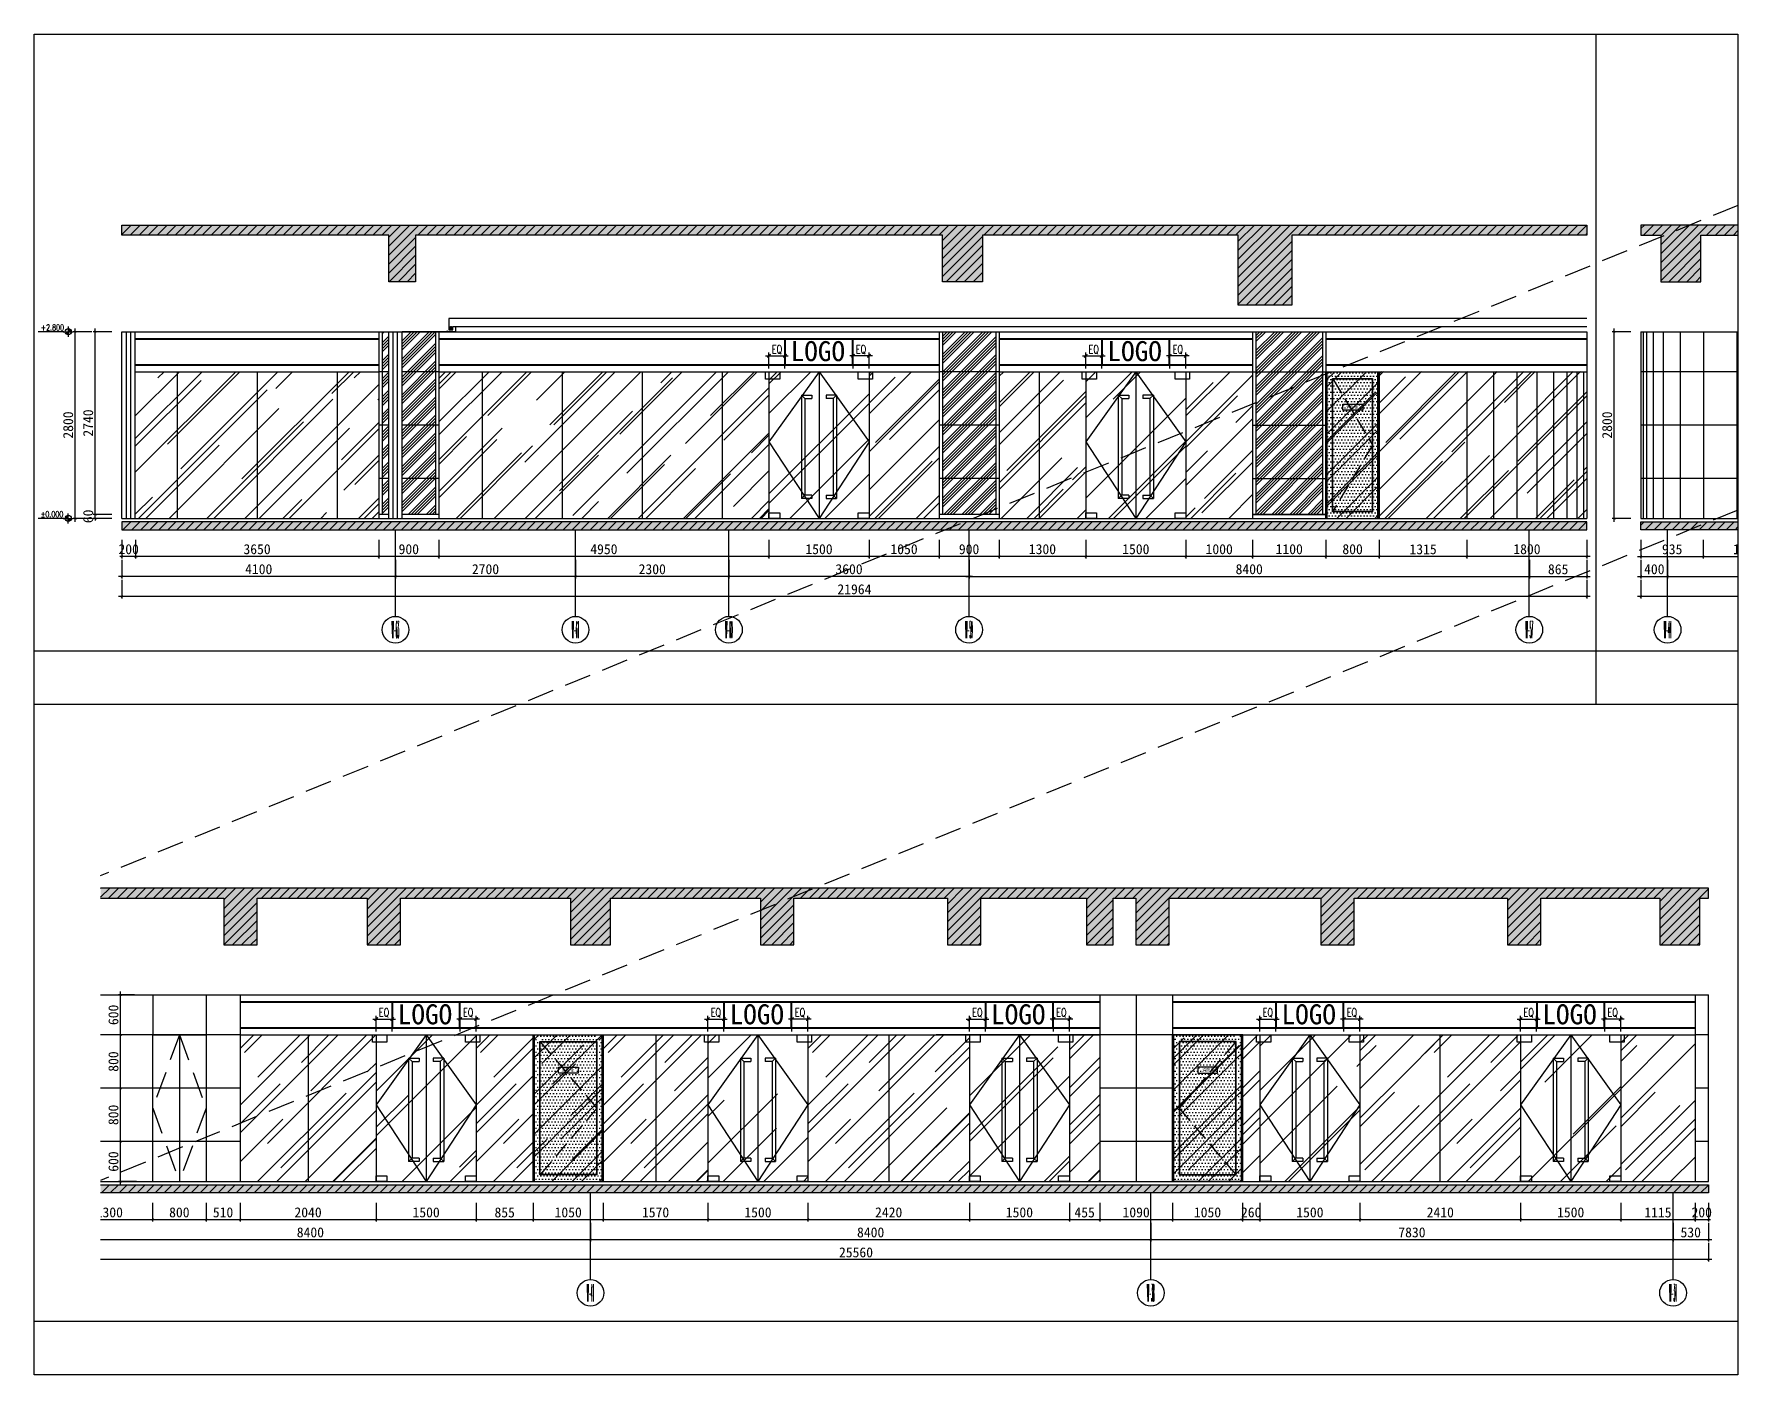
# Model space of a CAD drawing. Header units: millimetres. Extents: x 110215 to 630040, y -488650 to 141897.
# Drawn here: x 462049 to 487594, y 121786 to 141897 of the extents above; entities that cross this region are included whole.
import ezdxf
from ezdxf.enums import TextEntityAlignment as Align
from ezdxf.xclip import XClip

# ---------------------------------------------------------------- set-up
doc = ezdxf.new("R2010")
doc.units = ezdxf.units.MM
doc.header["$LTSCALE"] = 1000
doc.header["$XCLIPFRAME"] = 0
doc.linetypes.add('_DASH', pattern=[0.6, 0.4, -0.2])
doc.linetypes.add('DASH', pattern=[0.35, 0.25, -0.1])
doc.layers.get('Defpoints').update_dxf_attribs({"color": 2})
for name, color, linetype in [('0-118标注', 2, 'Continuous'), ('0-140a立面通高转折线', 2, 'Continuous'), ('0-140b立面看线', 3, 'Continuous'), ('0-140c立面材料填充', 250, 'Continuous'), ('0-140d立面材料分隔', 146, 'Continuous'), ('0-140立面图剖切线', 4, 'Continuous'), ('1', 4, 'Continuous'), ('7', 7, 'Continuous'), ('D-地面', 8, 'Continuous'), ('E立-ELEV1', 6, 'Continuous')]:
    doc.layers.add(name, color=color, linetype=linetype)
doc.styles.add('_TCH_AXIS', font='COMPLEX', dxfattribs={"bigfont": 'GBCBIG'})
doc.styles.add('COMPLEX', font='COMPLEX')
doc.styles.add('DIM_FONT', font='SIMPLEX', dxfattribs={"width": 0.7, "bigfont": 'GBCBIG'})
doc.styles.add('LOGO', font='arial.ttf', dxfattribs={"width": 0.9})
doc.styles.add('TXT', font='txt.shx', dxfattribs={"width": 0.7})
doc.styles.add('繁黑体', font='simhei.ttf')
doc.styles.add('黑体', font='simhei.ttf')
doc.dimstyles.new('50', dxfattribs={"dimscale": 50, "dimtxt": 3, "dimasz": 0.6, "dimexe": 0.6, "dimexo": 0.6, "dimtad": 1, "dimdec": 0, "dimdsep": 46, "dimtxsty": '黑体', "dimblk1": 'ARCHTICK', "dimblk2": 'ARCHTICK', "dimsah": 1, "dimcen": 0, "dimdle": 1, "dimclrd": 251, "dimclre": 251, "dimclrt": 2, "dimadec": 0, "dimazin": 0, "dimtfac": 1, "dimtdec": 0, "dimtix": 1, "dimtmove": 2, "dimatfit": 3, "dimldrblk": 'DOT', "dimfxl": 0, "dimtolj": 1, "dimtzin": 0, "dimarcsym": 0})
doc.dimstyles.new('副本 1-50', dxfattribs={"dimscale": 50, "dimtxt": 2.5, "dimasz": 1, "dimexe": 1, "dimexo": 1, "dimgap": 0.6, "dimtad": 1, "dimdec": 0, "dimrnd": 5, "dimzin": 0, "dimdsep": 46, "dimtxsty": 'TXT', "dimblk": 'ARCHTICK', "dimcen": 4, "dimdle": 1, "dimclrd": 3, "dimclre": 3, "dimclrt": 3, "dimadec": 0, "dimazin": 0, "dimtfac": 1, "dimtdec": 0, "dimtix": 1, "dimtmove": 2, "dimatfit": 3, "dimldrblk": 'ARCHTICK', "dimfxl": 0, "dimtolj": 1, "dimtzin": 0, "dimarcsym": 0})

msp = doc.modelspace()

# ---------------------------------------------------------------- blocks, each defined once
blk = doc.blocks.new('_ArchTick')
at = {"color": 0, "linetype": 'ByBlock', "const_width": 0.4}
blk.add_lwpolyline([(-0.5, -0.5), (0.5, 0.5)], dxfattribs=at)
blk = doc.blocks.new('*D130')
at = {"color": 3, "lineweight": -2, "transparency": 16777216}
for p, q in [((2433621, 314332), (2433281, 314332)), ((2433331, 314145), (2433331, 314382)), ((2433571, 314145), (2433571, 314382))]:
    blk.add_line(p, q, dxfattribs=at)
at = {"layer": 'Defpoints', "color": 0, "transparency": 16777216}
for p in [(2433331, 314332), (2433331, 314095), (2433571, 314095)]:
    blk.add_point(p, dxfattribs=at)
at = {"color": 3, "lineweight": -2, "transparency": 16777216, "xscale": 50, "yscale": 50, "zscale": 50, "rotation": 180}
blk.add_blockref('_ArchTick', (2433331, 314332), dxfattribs=at)
at = {"color": 3, "lineweight": -2, "transparency": 16777216, "xscale": 50, "yscale": 50, "zscale": 50}
blk.add_blockref('_ArchTick', (2433571, 314332), dxfattribs=at)
at = {"color": 3, "transparency": 16777216, "insert": (2433451, 314425), "char_height": 125, "attachment_point": 5, "style": 'TXT'}
blk.add_mtext('\\A1;EQ', dxfattribs=at)
blk = doc.blocks.new('*D131')
at = {"color": 3, "lineweight": -2, "transparency": 16777216}
for p, q in [((2432021, 314332), (2432361, 314332)), ((2432071, 314145), (2432071, 314382)), ((2432311, 314145), (2432311, 314382))]:
    blk.add_line(p, q, dxfattribs=at)
at = {"layer": 'Defpoints', "color": 0, "transparency": 16777216}
for p in [(2432311, 314332), (2432071, 314095), (2432311, 314095)]:
    blk.add_point(p, dxfattribs=at)
at = {"color": 3, "lineweight": -2, "transparency": 16777216, "xscale": 50, "yscale": 50, "zscale": 50, "rotation": 180}
blk.add_blockref('_ArchTick', (2432071, 314332), dxfattribs=at)
at = {"color": 3, "lineweight": -2, "transparency": 16777216, "xscale": 50, "yscale": 50, "zscale": 50}
blk.add_blockref('_ArchTick', (2432311, 314332), dxfattribs=at)
at = {"color": 3, "transparency": 16777216, "insert": (2432191, 314425), "char_height": 125, "attachment_point": 5, "style": 'TXT'}
blk.add_mtext('\\A1;EQ', dxfattribs=at)
blk = doc.blocks.new('*D385')
at = {"color": 251, "lineweight": -2, "transparency": 16777216}
for p, q in [((476517, 134313), (476517, 134033)), ((477817, 134313), (477817, 134033)), ((477867, 134063), (476467, 134063))]:
    blk.add_line(p, q, dxfattribs=at)
at = {"layer": 'Defpoints', "color": 0, "transparency": 16777216}
for p in [(476517, 134463), (477817, 134463), (476517, 134063)]:
    blk.add_point(p, dxfattribs=at)
at = {"color": 251, "lineweight": -2, "transparency": 16777216, "xscale": 30, "yscale": 30, "zscale": 30, "rotation": 180}
blk.add_blockref('_ArchTick', (476517, 134063), dxfattribs=at)
at = {"color": 251, "lineweight": -2, "transparency": 16777216, "xscale": 30, "yscale": 30, "zscale": 30}
blk.add_blockref('_ArchTick', (477817, 134063), dxfattribs=at)
at = {"color": 2, "transparency": 16777216, "insert": (477167, 134170), "char_height": 150, "attachment_point": 5, "style": '黑体'}
blk.add_mtext('\\A1;1300', dxfattribs=at)
blk = doc.blocks.new('_DOT')
at = {"color": 0, "linetype": 'ByBlock'}
blk.add_line((-0.5, 0), (-1, 0), dxfattribs=at)
at = {"color": 0, "linetype": 'ByBlock', "const_width": 0.5}
blk.add_lwpolyline([(-0.25, 0, 1), (0.25, 0, 1)], format="xyb", close=True, dxfattribs=at)
blk = doc.blocks.new('*D386')
at = {"color": 251, "lineweight": -2, "transparency": 16777216}
for p, q in [((475617, 134313), (475617, 134033)), ((476517, 134313), (476517, 134033)), ((476567, 134063), (475567, 134063))]:
    blk.add_line(p, q, dxfattribs=at)
at = {"layer": 'Defpoints', "color": 0, "transparency": 16777216}
for p in [(475617, 134463), (476517, 134463), (475617, 134063)]:
    blk.add_point(p, dxfattribs=at)
at = {"color": 251, "lineweight": -2, "transparency": 16777216, "xscale": 30, "yscale": 30, "zscale": 30, "rotation": 180}
blk.add_blockref('_ArchTick', (475617, 134063), dxfattribs=at)
at = {"color": 251, "lineweight": -2, "transparency": 16777216, "xscale": 30, "yscale": 30, "zscale": 30}
blk.add_blockref('_ArchTick', (476517, 134063), dxfattribs=at)
at = {"color": 2, "transparency": 16777216, "insert": (476067, 134170), "char_height": 150, "attachment_point": 5, "style": '黑体'}
blk.add_mtext('\\A1;900', dxfattribs=at)
blk = doc.blocks.new('*D387')
at = {"color": 251, "lineweight": -2, "transparency": 16777216}
for p, q in [((474567, 134313), (474567, 134033)), ((475617, 134313), (475617, 134033)), ((475667, 134063), (474517, 134063))]:
    blk.add_line(p, q, dxfattribs=at)
at = {"layer": 'Defpoints', "color": 0, "transparency": 16777216}
for p in [(474567, 134463), (475617, 134463), (474567, 134063)]:
    blk.add_point(p, dxfattribs=at)
at = {"color": 251, "lineweight": -2, "transparency": 16777216, "xscale": 30, "yscale": 30, "zscale": 30, "rotation": 180}
blk.add_blockref('_ArchTick', (474567, 134063), dxfattribs=at)
at = {"color": 251, "lineweight": -2, "transparency": 16777216, "xscale": 30, "yscale": 30, "zscale": 30}
blk.add_blockref('_ArchTick', (475617, 134063), dxfattribs=at)
at = {"color": 2, "transparency": 16777216, "insert": (475092, 134170), "char_height": 150, "attachment_point": 5, "style": '黑体'}
blk.add_mtext('\\A1;1050', dxfattribs=at)
blk = doc.blocks.new('*D388')
at = {"color": 251, "lineweight": -2, "transparency": 16777216}
for p, q in [((473067, 134313), (473067, 134033)), ((474567, 134313), (474567, 134033)), ((474617, 134063), (473017, 134063))]:
    blk.add_line(p, q, dxfattribs=at)
at = {"layer": 'Defpoints', "color": 0, "transparency": 16777216}
for p in [(473067, 134463), (474567, 134463), (473067, 134063)]:
    blk.add_point(p, dxfattribs=at)
at = {"color": 251, "lineweight": -2, "transparency": 16777216, "xscale": 30, "yscale": 30, "zscale": 30, "rotation": 180}
blk.add_blockref('_ArchTick', (473067, 134063), dxfattribs=at)
at = {"color": 251, "lineweight": -2, "transparency": 16777216, "xscale": 30, "yscale": 30, "zscale": 30}
blk.add_blockref('_ArchTick', (474567, 134063), dxfattribs=at)
at = {"color": 2, "transparency": 16777216, "insert": (473817, 134170), "char_height": 150, "attachment_point": 5, "style": '黑体'}
blk.add_mtext('\\A1;1500', dxfattribs=at)
blk = doc.blocks.new('*D389')
at = {"color": 251, "lineweight": -2, "transparency": 16777216}
for p, q in [((468117, 134313), (468117, 134033)), ((473067, 134313), (473067, 134033)), ((473117, 134063), (468067, 134063))]:
    blk.add_line(p, q, dxfattribs=at)
at = {"layer": 'Defpoints', "color": 0, "transparency": 16777216}
for p in [(468117, 134463), (473067, 134463), (468117, 134063)]:
    blk.add_point(p, dxfattribs=at)
at = {"color": 251, "lineweight": -2, "transparency": 16777216, "xscale": 30, "yscale": 30, "zscale": 30, "rotation": 180}
blk.add_blockref('_ArchTick', (468117, 134063), dxfattribs=at)
at = {"color": 251, "lineweight": -2, "transparency": 16777216, "xscale": 30, "yscale": 30, "zscale": 30}
blk.add_blockref('_ArchTick', (473067, 134063), dxfattribs=at)
at = {"color": 2, "transparency": 16777216, "insert": (470592, 134170), "char_height": 150, "attachment_point": 5, "style": '黑体'}
blk.add_mtext('\\A1;4950', dxfattribs=at)
blk = doc.blocks.new('*D390')
at = {"color": 251, "lineweight": -2, "transparency": 16777216}
for p, q in [((467217, 134313), (467217, 134033)), ((468117, 134313), (468117, 134033)), ((468167, 134063), (467167, 134063))]:
    blk.add_line(p, q, dxfattribs=at)
at = {"layer": 'Defpoints', "color": 0, "transparency": 16777216}
for p in [(467217, 134463), (468117, 134463), (467217, 134063)]:
    blk.add_point(p, dxfattribs=at)
at = {"color": 251, "lineweight": -2, "transparency": 16777216, "xscale": 30, "yscale": 30, "zscale": 30, "rotation": 180}
blk.add_blockref('_ArchTick', (467217, 134063), dxfattribs=at)
at = {"color": 251, "lineweight": -2, "transparency": 16777216, "xscale": 30, "yscale": 30, "zscale": 30}
blk.add_blockref('_ArchTick', (468117, 134063), dxfattribs=at)
at = {"color": 2, "transparency": 16777216, "insert": (467667, 134170), "char_height": 150, "attachment_point": 5, "style": '黑体'}
blk.add_mtext('\\A1;900', dxfattribs=at)
blk = doc.blocks.new('*D391')
at = {"color": 251, "lineweight": -2, "transparency": 16777216}
for p, q in [((463567, 134313), (463567, 134033)), ((467217, 134313), (467217, 134033)), ((467267, 134063), (463517, 134063))]:
    blk.add_line(p, q, dxfattribs=at)
at = {"layer": 'Defpoints', "color": 0, "transparency": 16777216}
for p in [(463567, 134371), (467217, 134463), (463567, 134063)]:
    blk.add_point(p, dxfattribs=at)
at = {"color": 251, "lineweight": -2, "transparency": 16777216, "xscale": 30, "yscale": 30, "zscale": 30, "rotation": 180}
blk.add_blockref('_ArchTick', (463567, 134063), dxfattribs=at)
at = {"color": 251, "lineweight": -2, "transparency": 16777216, "xscale": 30, "yscale": 30, "zscale": 30}
blk.add_blockref('_ArchTick', (467217, 134063), dxfattribs=at)
at = {"color": 2, "transparency": 16777216, "insert": (465392, 134170), "char_height": 150, "attachment_point": 5, "style": '黑体'}
blk.add_mtext('\\A1;3650', dxfattribs=at)
blk = doc.blocks.new('*D392')
at = {"color": 251, "lineweight": -2, "transparency": 16777216}
for p, q in [((463367, 134313), (463367, 134033)), ((463567, 134313), (463567, 134033)), ((463367, 134063), (463337, 134063)), ((463567, 134063), (463367, 134063)), ((463567, 134063), (463597, 134063))]:
    blk.add_line(p, q, dxfattribs=at)
at = {"layer": 'Defpoints', "color": 0, "transparency": 16777216}
for p in [(463367, 134463), (463567, 134371), (463367, 134063)]:
    blk.add_point(p, dxfattribs=at)
at = {"color": 251, "lineweight": -2, "transparency": 16777216, "xscale": 30, "yscale": 30, "zscale": 30}
blk.add_blockref('_ArchTick', (463367, 134063), dxfattribs=at)
at = {"color": 251, "lineweight": -2, "transparency": 16777216, "xscale": 30, "yscale": 30, "zscale": 30, "rotation": 180}
blk.add_blockref('_ArchTick', (463567, 134063), dxfattribs=at)
at = {"color": 2, "transparency": 16777216, "insert": (463467, 134170), "char_height": 150, "attachment_point": 5, "style": '黑体'}
blk.add_mtext('\\A1;200', dxfattribs=at)
blk = doc.blocks.new('*D393')
at = {"color": 251, "lineweight": -2, "transparency": 16777216}
for p, q in [((472467, 134013), (472467, 133733)), ((476067, 134013), (476067, 133733)), ((476117, 133763), (472417, 133763))]:
    blk.add_line(p, q, dxfattribs=at)
at = {"layer": 'Defpoints', "color": 0, "transparency": 16777216}
for p in [(472467, 134063), (476067, 134063), (472467, 133763)]:
    blk.add_point(p, dxfattribs=at)
at = {"color": 251, "lineweight": -2, "transparency": 16777216, "xscale": 30, "yscale": 30, "zscale": 30, "rotation": 180}
blk.add_blockref('_ArchTick', (472467, 133763), dxfattribs=at)
at = {"color": 251, "lineweight": -2, "transparency": 16777216, "xscale": 30, "yscale": 30, "zscale": 30}
blk.add_blockref('_ArchTick', (476067, 133763), dxfattribs=at)
at = {"color": 2, "transparency": 16777216, "insert": (474267, 133870), "char_height": 150, "attachment_point": 5, "style": '黑体'}
blk.add_mtext('\\A1;3600', dxfattribs=at)
blk = doc.blocks.new('*D394')
at = {"color": 251, "lineweight": -2, "transparency": 16777216}
for p, q in [((470167, 134013), (470167, 133733)), ((472467, 134013), (472467, 133733)), ((472517, 133763), (470117, 133763))]:
    blk.add_line(p, q, dxfattribs=at)
at = {"layer": 'Defpoints', "color": 0, "transparency": 16777216}
for p in [(470167, 134063), (472467, 134063), (470167, 133763)]:
    blk.add_point(p, dxfattribs=at)
at = {"color": 251, "lineweight": -2, "transparency": 16777216, "xscale": 30, "yscale": 30, "zscale": 30, "rotation": 180}
blk.add_blockref('_ArchTick', (470167, 133763), dxfattribs=at)
at = {"color": 251, "lineweight": -2, "transparency": 16777216, "xscale": 30, "yscale": 30, "zscale": 30}
blk.add_blockref('_ArchTick', (472467, 133763), dxfattribs=at)
at = {"color": 2, "transparency": 16777216, "insert": (471317, 133870), "char_height": 150, "attachment_point": 5, "style": '黑体'}
blk.add_mtext('\\A1;2300', dxfattribs=at)
blk = doc.blocks.new('*D395')
at = {"color": 251, "lineweight": -2, "transparency": 16777216}
for p, q in [((467467, 134013), (467467, 133733)), ((470167, 134013), (470167, 133733)), ((470217, 133763), (467417, 133763))]:
    blk.add_line(p, q, dxfattribs=at)
at = {"layer": 'Defpoints', "color": 0, "transparency": 16777216}
for p in [(467467, 134063), (470167, 134063), (467467, 133763)]:
    blk.add_point(p, dxfattribs=at)
at = {"color": 251, "lineweight": -2, "transparency": 16777216, "xscale": 30, "yscale": 30, "zscale": 30, "rotation": 180}
blk.add_blockref('_ArchTick', (467467, 133763), dxfattribs=at)
at = {"color": 251, "lineweight": -2, "transparency": 16777216, "xscale": 30, "yscale": 30, "zscale": 30}
blk.add_blockref('_ArchTick', (470167, 133763), dxfattribs=at)
at = {"color": 2, "transparency": 16777216, "insert": (468817, 133870), "char_height": 150, "attachment_point": 5, "style": '黑体'}
blk.add_mtext('\\A1;2700', dxfattribs=at)
blk = doc.blocks.new('*D396')
at = {"color": 251, "lineweight": -2, "transparency": 16777216}
for p, q in [((463367, 134013), (463367, 133733)), ((467467, 134013), (467467, 133733)), ((467517, 133763), (463317, 133763))]:
    blk.add_line(p, q, dxfattribs=at)
at = {"layer": 'Defpoints', "color": 0, "transparency": 16777216}
for p in [(463367, 134063), (467467, 134063), (463367, 133763)]:
    blk.add_point(p, dxfattribs=at)
at = {"color": 251, "lineweight": -2, "transparency": 16777216, "xscale": 30, "yscale": 30, "zscale": 30, "rotation": 180}
blk.add_blockref('_ArchTick', (463367, 133763), dxfattribs=at)
at = {"color": 251, "lineweight": -2, "transparency": 16777216, "xscale": 30, "yscale": 30, "zscale": 30}
blk.add_blockref('_ArchTick', (467467, 133763), dxfattribs=at)
at = {"color": 2, "transparency": 16777216, "insert": (465417, 133870), "char_height": 150, "attachment_point": 5, "style": '黑体'}
blk.add_mtext('\\A1;4100', dxfattribs=at)
blk = doc.blocks.new('*D397')
at = {"color": 251, "lineweight": -2, "transparency": 16777216}
for p, q in [((463367, 133713), (463367, 133433)), ((485330, 133713), (485330, 133433)), ((485380, 133463), (463317, 133463))]:
    blk.add_line(p, q, dxfattribs=at)
at = {"layer": 'Defpoints', "color": 0, "transparency": 16777216}
for p in [(463367, 133763), (485330, 133763), (463367, 133463)]:
    blk.add_point(p, dxfattribs=at)
at = {"color": 251, "lineweight": -2, "transparency": 16777216, "xscale": 30, "yscale": 30, "zscale": 30, "rotation": 180}
blk.add_blockref('_ArchTick', (463367, 133463), dxfattribs=at)
at = {"color": 251, "lineweight": -2, "transparency": 16777216, "xscale": 30, "yscale": 30, "zscale": 30}
blk.add_blockref('_ArchTick', (485330, 133463), dxfattribs=at)
at = {"color": 2, "transparency": 16777216, "insert": (474348, 133569), "char_height": 150, "attachment_point": 5, "style": '黑体'}
blk.add_mtext('\\A1;21964', dxfattribs=at)
blk = doc.blocks.new('*D398')
at = {"color": 251, "lineweight": -2, "transparency": 16777216}
for p, q in [((463217, 134693), (462937, 134693)), ((463217, 134633), (462937, 134633)), ((462967, 134693), (462967, 134723)), ((462967, 134633), (462967, 134693)), ((462967, 134633), (462967, 134603))]:
    blk.add_line(p, q, dxfattribs=at)
at = {"layer": 'Defpoints', "color": 0, "transparency": 16777216}
for p in [(462967, 134693), (463367, 134693), (463367, 134633)]:
    blk.add_point(p, dxfattribs=at)
at = {"color": 251, "lineweight": -2, "transparency": 16777216, "xscale": 30, "yscale": 30, "zscale": 30}
for p, rotation in [((462967, 134693), 270), ((462967, 134633), 90)]:
    blk.add_blockref('_ArchTick', p, dxfattribs=dict(at, rotation=rotation))
at = {"color": 2, "transparency": 16777216, "insert": (462860, 134663), "char_height": 150, "attachment_point": 5, "rotation": 90, "style": '黑体'}
blk.add_mtext('\\A1;60', dxfattribs=at)
blk = doc.blocks.new('*D399')
at = {"color": 251, "lineweight": -2, "transparency": 16777216}
for p, q in [((462967, 134643), (462967, 137483)), ((463217, 137433), (462937, 137433)), ((463217, 134693), (462937, 134693))]:
    blk.add_line(p, q, dxfattribs=at)
at = {"layer": 'Defpoints', "color": 0, "transparency": 16777216}
for p in [(462967, 137433), (463367, 137433), (463367, 134693)]:
    blk.add_point(p, dxfattribs=at)
at = {"color": 251, "lineweight": -2, "transparency": 16777216, "xscale": 30, "yscale": 30, "zscale": 30}
for p, rotation in [((462967, 137433), 90), ((462967, 134693), 270)]:
    blk.add_blockref('_ArchTick', p, dxfattribs=dict(at, rotation=rotation))
at = {"color": 2, "transparency": 16777216, "insert": (462860, 136063), "char_height": 150, "attachment_point": 5, "rotation": 90, "style": '黑体'}
blk.add_mtext('\\A1;2740', dxfattribs=at)
blk = doc.blocks.new('*D400')
at = {"color": 251, "lineweight": -2, "transparency": 16777216}
for p, q in [((462667, 134583), (462667, 137483)), ((462917, 137433), (462637, 137433)), ((462917, 134633), (462637, 134633))]:
    blk.add_line(p, q, dxfattribs=at)
at = {"layer": 'Defpoints', "color": 0, "transparency": 16777216}
for p in [(462667, 137433), (462967, 137433), (462967, 134633)]:
    blk.add_point(p, dxfattribs=at)
at = {"color": 251, "lineweight": -2, "transparency": 16777216, "xscale": 30, "yscale": 30, "zscale": 30}
for p, rotation in [((462667, 137433), 90), ((462667, 134633), 270)]:
    blk.add_blockref('_ArchTick', p, dxfattribs=dict(at, rotation=rotation))
at = {"color": 2, "transparency": 16777216, "insert": (462560, 136033), "char_height": 150, "attachment_point": 5, "rotation": 90, "style": '黑体'}
blk.add_mtext('\\A1;2800', dxfattribs=at)
blk = doc.blocks.new('_AXISO')
blk.add_circle((0, 0), 0.5)
at = {"style": 'COMPLEX', "width": 1.041667}
blk.add_attdef('A', text='', height=0.56, dxfattribs=at).set_placement((-0.25, -0.28), (0.25, -0.28), align=Align.FIT)
blk = doc.blocks.new('xdszasda')
h = blk.add_hatch()
h.set_pattern_fill('玻璃', color=8, scale=500, angle=45)
h.set_pattern_definition([(45, (556811.96, 121477.93), (424.264, 1131.37), [7500, -1000, 2500, -500]), (45, (557105.4, 122124.9), (-823.78, 116.673), [1500, -165, 3000, -375]), (45, (556688.2, 121955.23), (1601.597, 2075.358), [4000, -700, 2000, -500])])
h.paths.add_polyline_path([(566082, 125052), (566082, 127252), (565322, 127252), (565322, 125052)])
at = {"layer": 'D-地面'}
h = blk.add_hatch(dxfattribs=at)
h.set_pattern_fill('DOTS', color=8, scale=30, style=0)
h.set_pattern_definition([(0, (556831.96, 121477.93), (23.8125, 47.625), [0, -47.625])])
h.paths.add_polyline_path([(566082, 125052), (566082, 127252), (565322, 127252), (565322, 125052)])
at = {"layer": 'E立-ELEV1'}
h = blk.add_hatch(dxfattribs=at)
h.set_pattern_fill('ANSI32', color=8, scale=3, style=0)
h.set_pattern_definition([(45, (567685.035, 124075.157), (-20.20558, 20.20558), []), (45, (567698.505, 124075.157), (-20.20558, 20.20558), [])])
h.paths.add_polyline_path([(565302, 125052), (565322, 125052), (565322, 127252), (565302, 127252)])
h = blk.add_hatch(dxfattribs=at)
h.set_pattern_fill('ANSI32', color=8, scale=3, style=0)
h.set_pattern_definition([(45, (568675, 124075.157), (-20.20558, 20.20558), []), (45, (568688.47, 124075.157), (-20.20558, 20.20558), [])])
h.paths.add_polyline_path([(566082, 125052), (566102, 125052), (566102, 127252), (566082, 127252)])
at = {"color": 1}
for p, q in [((565302, 125052), (565302, 127252)), ((565302, 125052), (565302, 127252)), ((565302, 127252), (566102, 127252)), ((565322, 125052), (565322, 127252)), ((566082, 125052), (566082, 127252)), ((566102, 125052), (566102, 127252)), ((565302, 125052), (566102, 125052))]:
    blk.add_line(p, q, dxfattribs=at)
at = {"color": 8, "linetype": 'DASH'}
blk.add_lwpolyline([(565407, 127147), (566002, 126152), (565402, 125152)], dxfattribs=at)
at = {"layer": '7', "color": 3}
blk.add_lwpolyline([(565558, 126677), (565558, 126767), (565856, 126767), (565856, 126677)], close=True, dxfattribs=at)
at = {"layer": 'E立-ELEV1', "color": 8}
blk.add_line((565402, 127152), (566002, 127152), dxfattribs=at)
at = {"layer": 'E立-ELEV1', "color": 4}
blk.add_lwpolyline([(566002, 127152), (566002, 125152), (565402, 125152), (565402, 127152)], dxfattribs=at)
at = {"layer": 'E立-ELEV1', "color": 3}
blk.add_lwpolyline([(565997, 127147), (565997, 125157), (565407, 125157), (565407, 127147), (565997, 127147)], close=True, dxfattribs=at)
at = {"layer": '1', "color": 3, "style": 'LOGO', "width": 0.9}
blk.add_text('消防栓', height=48, dxfattribs=at).set_placement((565788, 126700, 274), align=Align.RIGHT)
blk = doc.blocks.new('*D402')
at = {"color": 251, "lineweight": -2, "transparency": 16777216}
for p, q in [((477817, 134313), (477817, 134033)), ((479317, 134313), (479317, 134033)), ((479367, 134063), (477767, 134063))]:
    blk.add_line(p, q, dxfattribs=at)
at = {"layer": 'Defpoints', "color": 0, "transparency": 16777216}
for p in [(477817, 134463), (479317, 134463), (477817, 134063)]:
    blk.add_point(p, dxfattribs=at)
at = {"color": 251, "lineweight": -2, "transparency": 16777216, "xscale": 30, "yscale": 30, "zscale": 30, "rotation": 180}
blk.add_blockref('_ArchTick', (477817, 134063), dxfattribs=at)
at = {"color": 251, "lineweight": -2, "transparency": 16777216, "xscale": 30, "yscale": 30, "zscale": 30}
blk.add_blockref('_ArchTick', (479317, 134063), dxfattribs=at)
at = {"color": 2, "transparency": 16777216, "insert": (478567, 134170), "char_height": 150, "attachment_point": 5, "style": '黑体'}
blk.add_mtext('\\A1;1500', dxfattribs=at)
blk = doc.blocks.new('*D403')
at = {"color": 251, "lineweight": -2, "transparency": 16777216}
for p, q in [((479317, 134313), (479317, 134033)), ((480317, 134313), (480317, 134033)), ((480367, 134063), (479267, 134063))]:
    blk.add_line(p, q, dxfattribs=at)
at = {"layer": 'Defpoints', "color": 0, "transparency": 16777216}
for p in [(479317, 134463), (480317, 134463), (479317, 134063)]:
    blk.add_point(p, dxfattribs=at)
at = {"color": 251, "lineweight": -2, "transparency": 16777216, "xscale": 30, "yscale": 30, "zscale": 30, "rotation": 180}
blk.add_blockref('_ArchTick', (479317, 134063), dxfattribs=at)
at = {"color": 251, "lineweight": -2, "transparency": 16777216, "xscale": 30, "yscale": 30, "zscale": 30}
blk.add_blockref('_ArchTick', (480317, 134063), dxfattribs=at)
at = {"color": 2, "transparency": 16777216, "insert": (479817, 134170), "char_height": 150, "attachment_point": 5, "style": '黑体'}
blk.add_mtext('\\A1;1000', dxfattribs=at)
blk = doc.blocks.new('*D404')
at = {"color": 251, "lineweight": -2, "transparency": 16777216}
for p, q in [((480317, 134313), (480317, 134033)), ((481417, 134313), (481417, 134033)), ((481467, 134063), (480267, 134063))]:
    blk.add_line(p, q, dxfattribs=at)
at = {"layer": 'Defpoints', "color": 0, "transparency": 16777216}
for p in [(480317, 134463), (481417, 134463), (480317, 134063)]:
    blk.add_point(p, dxfattribs=at)
at = {"color": 251, "lineweight": -2, "transparency": 16777216, "xscale": 30, "yscale": 30, "zscale": 30, "rotation": 180}
blk.add_blockref('_ArchTick', (480317, 134063), dxfattribs=at)
at = {"color": 251, "lineweight": -2, "transparency": 16777216, "xscale": 30, "yscale": 30, "zscale": 30}
blk.add_blockref('_ArchTick', (481417, 134063), dxfattribs=at)
at = {"color": 2, "transparency": 16777216, "insert": (480867, 134170), "char_height": 150, "attachment_point": 5, "style": '黑体'}
blk.add_mtext('\\A1;1100', dxfattribs=at)
blk = doc.blocks.new('*D405')
at = {"color": 251, "lineweight": -2, "transparency": 16777216}
for p, q in [((481417, 134313), (481417, 134033)), ((482217, 134313), (482217, 134033)), ((482267, 134063), (481367, 134063))]:
    blk.add_line(p, q, dxfattribs=at)
at = {"layer": 'Defpoints', "color": 0, "transparency": 16777216}
for p in [(481417, 134463), (482217, 134463), (481417, 134063)]:
    blk.add_point(p, dxfattribs=at)
at = {"color": 251, "lineweight": -2, "transparency": 16777216, "xscale": 30, "yscale": 30, "zscale": 30, "rotation": 180}
blk.add_blockref('_ArchTick', (481417, 134063), dxfattribs=at)
at = {"color": 251, "lineweight": -2, "transparency": 16777216, "xscale": 30, "yscale": 30, "zscale": 30}
blk.add_blockref('_ArchTick', (482217, 134063), dxfattribs=at)
at = {"color": 2, "transparency": 16777216, "insert": (481817, 134170), "char_height": 150, "attachment_point": 5, "style": '黑体'}
blk.add_mtext('\\A1;800', dxfattribs=at)
blk = doc.blocks.new('*D406')
at = {"color": 251, "lineweight": -2, "transparency": 16777216}
for p, q in [((482217, 134313), (482217, 134033)), ((483531, 134313), (483531, 134033)), ((483581, 134063), (482167, 134063))]:
    blk.add_line(p, q, dxfattribs=at)
at = {"layer": 'Defpoints', "color": 0, "transparency": 16777216}
for p in [(482217, 134463), (483531, 134463), (482217, 134063)]:
    blk.add_point(p, dxfattribs=at)
at = {"color": 251, "lineweight": -2, "transparency": 16777216, "xscale": 30, "yscale": 30, "zscale": 30, "rotation": 180}
blk.add_blockref('_ArchTick', (482217, 134063), dxfattribs=at)
at = {"color": 251, "lineweight": -2, "transparency": 16777216, "xscale": 30, "yscale": 30, "zscale": 30}
blk.add_blockref('_ArchTick', (483531, 134063), dxfattribs=at)
at = {"color": 2, "transparency": 16777216, "insert": (482874, 134169), "char_height": 150, "attachment_point": 5, "style": '黑体'}
blk.add_mtext('\\A1;1315', dxfattribs=at)
blk = doc.blocks.new('*D407')
at = {"color": 251, "lineweight": -2, "transparency": 16777216}
for p, q in [((483531, 134313), (483531, 134033)), ((485331, 134313), (485331, 134033)), ((485381, 134063), (483481, 134063))]:
    blk.add_line(p, q, dxfattribs=at)
at = {"layer": 'Defpoints', "color": 0, "transparency": 16777216}
for p in [(483531, 134463), (485331, 134463), (483531, 134063)]:
    blk.add_point(p, dxfattribs=at)
at = {"color": 251, "lineweight": -2, "transparency": 16777216, "xscale": 30, "yscale": 30, "zscale": 30, "rotation": 180}
blk.add_blockref('_ArchTick', (483531, 134063), dxfattribs=at)
at = {"color": 251, "lineweight": -2, "transparency": 16777216, "xscale": 30, "yscale": 30, "zscale": 30}
blk.add_blockref('_ArchTick', (485331, 134063), dxfattribs=at)
at = {"color": 2, "transparency": 16777216, "insert": (484431, 134170), "char_height": 150, "attachment_point": 5, "style": '黑体'}
blk.add_mtext('\\A1;1800', dxfattribs=at)
blk = doc.blocks.new('*D408')
at = {"color": 251, "lineweight": -2, "transparency": 16777216}
for p, q in [((476067, 134013), (476067, 133733)), ((484467, 134013), (484467, 133733)), ((476017, 133763), (484517, 133763))]:
    blk.add_line(p, q, dxfattribs=at)
at = {"layer": 'Defpoints', "color": 0, "transparency": 16777216}
for p in [(476067, 134063), (484467, 134063), (484467, 133763)]:
    blk.add_point(p, dxfattribs=at)
at = {"color": 251, "lineweight": -2, "transparency": 16777216, "xscale": 30, "yscale": 30, "zscale": 30, "rotation": 180}
blk.add_blockref('_ArchTick', (476067, 133763), dxfattribs=at)
at = {"color": 251, "lineweight": -2, "transparency": 16777216, "xscale": 30, "yscale": 30, "zscale": 30}
blk.add_blockref('_ArchTick', (484467, 133763), dxfattribs=at)
at = {"color": 2, "transparency": 16777216, "insert": (480267, 133870), "char_height": 150, "attachment_point": 5, "style": '黑体'}
blk.add_mtext('\\A1;8400', dxfattribs=at)
blk = doc.blocks.new('*D409')
at = {"color": 251, "lineweight": -2, "transparency": 16777216}
for p, q in [((484467, 134013), (484467, 133733)), ((485331, 134013), (485331, 133733)), ((484417, 133763), (485381, 133763))]:
    blk.add_line(p, q, dxfattribs=at)
at = {"layer": 'Defpoints', "color": 0, "transparency": 16777216}
for p in [(484467, 134063), (485331, 134063), (485331, 133763)]:
    blk.add_point(p, dxfattribs=at)
at = {"color": 251, "lineweight": -2, "transparency": 16777216, "xscale": 30, "yscale": 30, "zscale": 30, "rotation": 180}
blk.add_blockref('_ArchTick', (484467, 133763), dxfattribs=at)
at = {"color": 251, "lineweight": -2, "transparency": 16777216, "xscale": 30, "yscale": 30, "zscale": 30}
blk.add_blockref('_ArchTick', (485331, 133763), dxfattribs=at)
at = {"color": 2, "transparency": 16777216, "insert": (484899, 133869), "char_height": 150, "attachment_point": 5, "style": '黑体'}
blk.add_mtext('\\A1;865', dxfattribs=at)
blk = doc.blocks.new('DEWRW')
h = blk.add_hatch()
h.set_pattern_fill('玻璃', color=8, scale=500, angle=45)
h.set_pattern_definition([(45, (554804.03, 134723.7), (424.26, 1131.37), [7500, -1000, 2500, -500]), (45, (555097.5, 135370.7), (-823.78, 116.67), [1500, -165, 3000, -375]), (45, (554680.3, 135201), (1601.597, 2075.36), [4000, -700, 2000, -500])])
h.paths.add_polyline_path([(555862, 135164), (555862, 137364), (554847, 137364), (554847, 135164)])
at = {"layer": 'D-地面'}
h = blk.add_hatch(dxfattribs=at)
h.set_pattern_fill('DOTS', color=8, scale=30, style=0)
h.set_pattern_definition([(0, (554824.034, 134723.713), (23.8125, 47.625), [0, -47.625])])
h.paths.add_polyline_path([(554904, 135164), (555804, 135164), (555784, 137364), (554904, 137364)], flags=17)
h.paths.add_polyline_path([(554909, 135164), (555799, 135164), (555799, 137364), (554926, 137364)], flags=16)
h.paths.add_polyline_path([(555862, 135164), (555862, 137364), (554847, 137364), (554847, 135164)])
at = {"layer": 'E立-ELEV1'}
h = blk.add_hatch(dxfattribs=at)
h.set_pattern_fill('ANSI32', color=8, scale=3, style=0)
h.set_pattern_definition([(45, (565679.61, 137320.94), (-20.205576, 20.205576), []), (45, (565693.08, 137320.94), (-20.205576, 20.205576), [])])
h.paths.add_polyline_path([(554827, 135164), (554847, 135164), (554847, 137364), (554827, 137364)])
h = blk.add_hatch(dxfattribs=at)
h.set_pattern_fill('ANSI32', color=8, scale=3, style=0)
h.set_pattern_definition([(45, (566714.61, 137320.94), (-20.205576, 20.205576), []), (45, (566728.08, 137320.94), (-20.205576, 20.205576), [])])
h.paths.add_polyline_path([(555862, 135164), (555882, 135164), (555882, 137364), (555862, 137364)])
at = {"color": 1}
for p, q in [((554827, 135164), (554827, 137364)), ((554827, 135164), (554827, 137364)), ((554827, 137364), (555882, 137364)), ((554847, 135164), (554847, 137364)), ((555862, 135164), (555862, 137364)), ((555882, 135164), (555882, 137364)), ((554827, 135164), (555882, 135164))]:
    blk.add_line(p, q, dxfattribs=at)
at = {"color": 8, "linetype": 'DASH'}
blk.add_lwpolyline([(554932, 137259), (555782, 136264), (554927, 135264)], dxfattribs=at)
at = {"layer": '7', "color": 3}
blk.add_lwpolyline([(555205, 136789), (555205, 136879), (555503, 136879), (555503, 136789)], close=True, dxfattribs=at)
at = {"layer": 'E立-ELEV1', "color": 8}
blk.add_line((554927, 137264), (555782, 137264), dxfattribs=at)
at = {"layer": 'E立-ELEV1', "color": 4}
blk.add_lwpolyline([(555782, 137264), (555782, 135264), (554927, 135264), (554927, 137264)], dxfattribs=at)
at = {"layer": 'E立-ELEV1', "color": 3}
blk.add_lwpolyline([(555777, 137259), (555777, 135269), (554932, 135269), (554932, 137259), (555777, 137259)], close=True, dxfattribs=at)
at = {"layer": '1', "color": 3, "style": 'LOGO', "width": 0.9}
blk.add_text('消防栓', height=48, dxfattribs=at).set_placement((555435, 136812, 274), align=Align.RIGHT)
blk = doc.blocks.new('fdss')
h = blk.add_hatch()
h.set_pattern_fill('玻璃', color=8, scale=500, angle=45)
h.set_pattern_definition([(45, (623654.95, 134486.9), (424.26, 1131.37), [7500, -1000, 2500, -500]), (45, (623948.4, 135133.9), (-823.78, 116.67), [1500, -165, 3000, -375]), (45, (623531.2, 134964.2), (1601.597, 2075.36), [4000, -700, 2000, -500])])
h.paths.add_polyline_path([(623697, 134927), (623697, 137127), (624712, 137127), (624712, 134927)])
at = {"layer": 'D-地面'}
h = blk.add_hatch(dxfattribs=at)
h.set_pattern_fill('DOTS', color=8, scale=30, style=0)
h.set_pattern_definition([(0, (623674.954, 134486.916), (23.8125, 47.625), [0, -47.625])])
h.paths.add_polyline_path([(624655, 134927), (623755, 134927), (623775, 137127), (624655, 137127)], flags=17)
h.paths.add_polyline_path([(624650, 134927), (623760, 134927), (623760, 137127), (624633, 137127)], flags=16)
h.paths.add_polyline_path([(623697, 134927), (623697, 137127), (624712, 137127), (624712, 134927)])
at = {"layer": 'E立-ELEV1'}
h = blk.add_hatch(dxfattribs=at)
h.set_pattern_fill('ANSI32', color=8, scale=3, style=0)
h.set_pattern_definition([(45, (635565.53, 137084.142), (-20.205576, 20.205576), []), (45, (635579, 137084.142), (-20.205576, 20.205576), [])])
h.paths.add_polyline_path([(623697, 134927), (623677, 134927), (623677, 137127), (623697, 137127)])
h = blk.add_hatch(dxfattribs=at)
h.set_pattern_fill('ANSI32', color=8, scale=3, style=0)
h.set_pattern_definition([(45, (634530.53, 137084.142), (-20.20558, 20.20558), []), (45, (634544, 137084.142), (-20.20558, 20.20558), [])])
h.paths.add_polyline_path([(624732, 134927), (624712, 134927), (624712, 137127), (624732, 137127)])
at = {"color": 1}
for p, q in [((623677, 134927), (623677, 137127)), ((624732, 137127), (623677, 137127)), ((623697, 134927), (623697, 137127)), ((624712, 134927), (624712, 137127)), ((624732, 134927), (624732, 137127)), ((624732, 134927), (624732, 137127)), ((624732, 134927), (623677, 134927))]:
    blk.add_line(p, q, dxfattribs=at)
at = {"color": 8, "linetype": 'DASH'}
blk.add_lwpolyline([(624627, 137022), (623777, 136027), (624632, 135027)], dxfattribs=at)
at = {"layer": '7', "color": 3}
blk.add_lwpolyline([(624354, 136552), (624354, 136642), (624056, 136642), (624056, 136552)], close=True, dxfattribs=at)
at = {"layer": 'E立-ELEV1', "color": 8}
blk.add_line((624632, 137027), (623777, 137027), dxfattribs=at)
at = {"layer": 'E立-ELEV1', "color": 4}
blk.add_lwpolyline([(623777, 137027), (623777, 135027), (624632, 135027), (624632, 137027)], dxfattribs=at)
at = {"layer": 'E立-ELEV1', "color": 3}
blk.add_lwpolyline([(623782, 137022), (623782, 135032), (624627, 135032), (624627, 137022), (623782, 137022)], close=True, dxfattribs=at)
at = {"layer": '1', "color": 3, "style": 'LOGO', "width": 0.9}
blk.add_text('消防栓', height=48, dxfattribs=at).set_placement((624305, 136575, 274), align=Align.RIGHT)
blk = doc.blocks.new('*D498')
at = {"color": 251, "lineweight": -2, "transparency": 16777216}
for p, q in [((492400, 131416), (492400, 131136)), ((493335, 131416), (493335, 131136)), ((492350, 131166), (493385, 131166))]:
    blk.add_line(p, q, dxfattribs=at)
at = {"layer": 'Defpoints', "color": 0, "transparency": 16777216}
for p in [(492400, 131566), (493335, 131566), (493335, 131166)]:
    blk.add_point(p, dxfattribs=at)
at = {"color": 251, "lineweight": -2, "transparency": 16777216, "xscale": 30, "yscale": 30, "zscale": 30, "rotation": 180}
blk.add_blockref('_ArchTick', (492400, 131166), dxfattribs=at)
at = {"color": 251, "lineweight": -2, "transparency": 16777216, "xscale": 30, "yscale": 30, "zscale": 30}
blk.add_blockref('_ArchTick', (493335, 131166), dxfattribs=at)
at = {"color": 2, "transparency": 16777216, "insert": (492868, 131272), "char_height": 150, "attachment_point": 5, "style": '黑体'}
blk.add_mtext('\\A1;935', dxfattribs=at)
blk = doc.blocks.new('*D499')
at = {"color": 251, "lineweight": -2, "transparency": 16777216}
for p, q in [((493335, 131416), (493335, 131136)), ((494635, 131416), (494635, 131136)), ((493285, 131166), (494685, 131166))]:
    blk.add_line(p, q, dxfattribs=at)
at = {"layer": 'Defpoints', "color": 0, "transparency": 16777216}
for p in [(493335, 131566), (494635, 131566), (494635, 131166)]:
    blk.add_point(p, dxfattribs=at)
at = {"color": 251, "lineweight": -2, "transparency": 16777216, "xscale": 30, "yscale": 30, "zscale": 30, "rotation": 180}
blk.add_blockref('_ArchTick', (493335, 131166), dxfattribs=at)
at = {"color": 251, "lineweight": -2, "transparency": 16777216, "xscale": 30, "yscale": 30, "zscale": 30}
blk.add_blockref('_ArchTick', (494635, 131166), dxfattribs=at)
at = {"color": 2, "transparency": 16777216, "insert": (493985, 131273), "char_height": 150, "attachment_point": 5, "style": '黑体'}
blk.add_mtext('\\A1;1300', dxfattribs=at)
blk = doc.blocks.new('*D500')
at = {"color": 251, "lineweight": -2, "transparency": 16777216}
for p, q in [((494635, 131416), (494635, 131136)), ((495435, 131416), (495435, 131136)), ((494585, 131166), (495485, 131166))]:
    blk.add_line(p, q, dxfattribs=at)
at = {"layer": 'Defpoints', "color": 0, "transparency": 16777216}
for p in [(494635, 131566), (495435, 131566), (495435, 131166)]:
    blk.add_point(p, dxfattribs=at)
at = {"color": 251, "lineweight": -2, "transparency": 16777216, "xscale": 30, "yscale": 30, "zscale": 30, "rotation": 180}
blk.add_blockref('_ArchTick', (494635, 131166), dxfattribs=at)
at = {"color": 251, "lineweight": -2, "transparency": 16777216, "xscale": 30, "yscale": 30, "zscale": 30}
blk.add_blockref('_ArchTick', (495435, 131166), dxfattribs=at)
at = {"color": 2, "transparency": 16777216, "insert": (495035, 131273), "char_height": 150, "attachment_point": 5, "style": '黑体'}
blk.add_mtext('\\A1;800', dxfattribs=at)
blk = doc.blocks.new('*D501')
at = {"color": 251, "lineweight": -2, "transparency": 16777216}
for p, q in [((495435, 131416), (495435, 131136)), ((495945, 131416), (495945, 131136)), ((495385, 131166), (495995, 131166))]:
    blk.add_line(p, q, dxfattribs=at)
at = {"layer": 'Defpoints', "color": 0, "transparency": 16777216}
for p in [(495435, 131566), (495945, 131566), (495945, 131166)]:
    blk.add_point(p, dxfattribs=at)
at = {"color": 251, "lineweight": -2, "transparency": 16777216, "xscale": 30, "yscale": 30, "zscale": 30, "rotation": 180}
blk.add_blockref('_ArchTick', (495435, 131166), dxfattribs=at)
at = {"color": 251, "lineweight": -2, "transparency": 16777216, "xscale": 30, "yscale": 30, "zscale": 30}
blk.add_blockref('_ArchTick', (495945, 131166), dxfattribs=at)
at = {"color": 2, "transparency": 16777216, "insert": (495690, 131273), "char_height": 150, "attachment_point": 5, "style": '黑体'}
blk.add_mtext('\\A1;510', dxfattribs=at)
blk = doc.blocks.new('*D502')
at = {"color": 251, "lineweight": -2, "transparency": 16777216}
for p, q in [((495945, 131416), (495945, 131136)), ((497985, 131416), (497985, 131136)), ((495895, 131166), (498035, 131166))]:
    blk.add_line(p, q, dxfattribs=at)
at = {"layer": 'Defpoints', "color": 0, "transparency": 16777216}
for p in [(495945, 131566), (497985, 131566), (497985, 131166)]:
    blk.add_point(p, dxfattribs=at)
at = {"color": 251, "lineweight": -2, "transparency": 16777216, "xscale": 30, "yscale": 30, "zscale": 30, "rotation": 180}
blk.add_blockref('_ArchTick', (495945, 131166), dxfattribs=at)
at = {"color": 251, "lineweight": -2, "transparency": 16777216, "xscale": 30, "yscale": 30, "zscale": 30}
blk.add_blockref('_ArchTick', (497985, 131166), dxfattribs=at)
at = {"color": 2, "transparency": 16777216, "insert": (496965, 131273), "char_height": 150, "attachment_point": 5, "style": '黑体'}
blk.add_mtext('\\A1;2040', dxfattribs=at)
blk = doc.blocks.new('*D503')
at = {"color": 251, "lineweight": -2, "transparency": 16777216}
for p, q in [((497985, 131416), (497985, 131136)), ((499485, 131416), (499485, 131136)), ((497935, 131166), (499535, 131166))]:
    blk.add_line(p, q, dxfattribs=at)
at = {"layer": 'Defpoints', "color": 0, "transparency": 16777216}
for p in [(497985, 131566), (499485, 131566), (499485, 131166)]:
    blk.add_point(p, dxfattribs=at)
at = {"color": 251, "lineweight": -2, "transparency": 16777216, "xscale": 30, "yscale": 30, "zscale": 30, "rotation": 180}
blk.add_blockref('_ArchTick', (497985, 131166), dxfattribs=at)
at = {"color": 251, "lineweight": -2, "transparency": 16777216, "xscale": 30, "yscale": 30, "zscale": 30}
blk.add_blockref('_ArchTick', (499485, 131166), dxfattribs=at)
at = {"color": 2, "transparency": 16777216, "insert": (498735, 131273), "char_height": 150, "attachment_point": 5, "style": '黑体'}
blk.add_mtext('\\A1;1500', dxfattribs=at)
blk = doc.blocks.new('*D504')
at = {"color": 251, "lineweight": -2, "transparency": 16777216}
for p, q in [((499485, 131416), (499485, 131136)), ((500340, 131416), (500340, 131136)), ((499435, 131166), (500390, 131166))]:
    blk.add_line(p, q, dxfattribs=at)
at = {"layer": 'Defpoints', "color": 0, "transparency": 16777216}
for p in [(499485, 131566), (500340, 131566), (500340, 131166)]:
    blk.add_point(p, dxfattribs=at)
at = {"color": 251, "lineweight": -2, "transparency": 16777216, "xscale": 30, "yscale": 30, "zscale": 30, "rotation": 180}
blk.add_blockref('_ArchTick', (499485, 131166), dxfattribs=at)
at = {"color": 251, "lineweight": -2, "transparency": 16777216, "xscale": 30, "yscale": 30, "zscale": 30}
blk.add_blockref('_ArchTick', (500340, 131166), dxfattribs=at)
at = {"color": 2, "transparency": 16777216, "insert": (499913, 131272), "char_height": 150, "attachment_point": 5, "style": '黑体'}
blk.add_mtext('\\A1;855', dxfattribs=at)
blk = doc.blocks.new('*D505')
at = {"color": 251, "lineweight": -2, "transparency": 16777216}
for p, q in [((500340, 131416), (500340, 131136)), ((501390, 131416), (501390, 131136)), ((500290, 131166), (501440, 131166))]:
    blk.add_line(p, q, dxfattribs=at)
at = {"layer": 'Defpoints', "color": 0, "transparency": 16777216}
for p in [(500340, 131566), (501390, 131566), (501390, 131166)]:
    blk.add_point(p, dxfattribs=at)
at = {"color": 251, "lineweight": -2, "transparency": 16777216, "xscale": 30, "yscale": 30, "zscale": 30, "rotation": 180}
blk.add_blockref('_ArchTick', (500340, 131166), dxfattribs=at)
at = {"color": 251, "lineweight": -2, "transparency": 16777216, "xscale": 30, "yscale": 30, "zscale": 30}
blk.add_blockref('_ArchTick', (501390, 131166), dxfattribs=at)
at = {"color": 2, "transparency": 16777216, "insert": (500865, 131273), "char_height": 150, "attachment_point": 5, "style": '黑体'}
blk.add_mtext('\\A1;1050', dxfattribs=at)
blk = doc.blocks.new('*D506')
at = {"color": 251, "lineweight": -2, "transparency": 16777216}
for p, q in [((501390, 131416), (501390, 131136)), ((502960, 131416), (502960, 131136)), ((501340, 131166), (503010, 131166))]:
    blk.add_line(p, q, dxfattribs=at)
at = {"layer": 'Defpoints', "color": 0, "transparency": 16777216}
for p in [(501390, 131566), (502960, 131566), (502960, 131166)]:
    blk.add_point(p, dxfattribs=at)
at = {"color": 251, "lineweight": -2, "transparency": 16777216, "xscale": 30, "yscale": 30, "zscale": 30, "rotation": 180}
blk.add_blockref('_ArchTick', (501390, 131166), dxfattribs=at)
at = {"color": 251, "lineweight": -2, "transparency": 16777216, "xscale": 30, "yscale": 30, "zscale": 30}
blk.add_blockref('_ArchTick', (502960, 131166), dxfattribs=at)
at = {"color": 2, "transparency": 16777216, "insert": (502175, 131273), "char_height": 150, "attachment_point": 5, "style": '黑体'}
blk.add_mtext('\\A1;1570', dxfattribs=at)
blk = doc.blocks.new('*D507')
at = {"color": 251, "lineweight": -2, "transparency": 16777216}
for p, q in [((502960, 131416), (502960, 131136)), ((504460, 131416), (504460, 131136)), ((502910, 131166), (504510, 131166))]:
    blk.add_line(p, q, dxfattribs=at)
at = {"layer": 'Defpoints', "color": 0, "transparency": 16777216}
for p in [(502960, 131566), (504460, 131566), (504460, 131166)]:
    blk.add_point(p, dxfattribs=at)
at = {"color": 251, "lineweight": -2, "transparency": 16777216, "xscale": 30, "yscale": 30, "zscale": 30, "rotation": 180}
blk.add_blockref('_ArchTick', (502960, 131166), dxfattribs=at)
at = {"color": 251, "lineweight": -2, "transparency": 16777216, "xscale": 30, "yscale": 30, "zscale": 30}
blk.add_blockref('_ArchTick', (504460, 131166), dxfattribs=at)
at = {"color": 2, "transparency": 16777216, "insert": (503710, 131273), "char_height": 150, "attachment_point": 5, "style": '黑体'}
blk.add_mtext('\\A1;1500', dxfattribs=at)
blk = doc.blocks.new('*D508')
at = {"color": 251, "lineweight": -2, "transparency": 16777216}
for p, q in [((504460, 131416), (504460, 131136)), ((506880, 131416), (506880, 131136)), ((504410, 131166), (506930, 131166))]:
    blk.add_line(p, q, dxfattribs=at)
at = {"layer": 'Defpoints', "color": 0, "transparency": 16777216}
for p in [(504460, 131566), (506880, 131566), (506880, 131166)]:
    blk.add_point(p, dxfattribs=at)
at = {"color": 251, "lineweight": -2, "transparency": 16777216, "xscale": 30, "yscale": 30, "zscale": 30, "rotation": 180}
blk.add_blockref('_ArchTick', (504460, 131166), dxfattribs=at)
at = {"color": 251, "lineweight": -2, "transparency": 16777216, "xscale": 30, "yscale": 30, "zscale": 30}
blk.add_blockref('_ArchTick', (506880, 131166), dxfattribs=at)
at = {"color": 2, "transparency": 16777216, "insert": (505670, 131273), "char_height": 150, "attachment_point": 5, "style": '黑体'}
blk.add_mtext('\\A1;2420', dxfattribs=at)
blk = doc.blocks.new('*D509')
at = {"color": 251, "lineweight": -2, "transparency": 16777216}
for p, q in [((506880, 131416), (506880, 131136)), ((508380, 131416), (508380, 131136)), ((506830, 131166), (508430, 131166))]:
    blk.add_line(p, q, dxfattribs=at)
at = {"layer": 'Defpoints', "color": 0, "transparency": 16777216}
for p in [(506880, 131566), (508380, 131566), (508380, 131166)]:
    blk.add_point(p, dxfattribs=at)
at = {"color": 251, "lineweight": -2, "transparency": 16777216, "xscale": 30, "yscale": 30, "zscale": 30, "rotation": 180}
blk.add_blockref('_ArchTick', (506880, 131166), dxfattribs=at)
at = {"color": 251, "lineweight": -2, "transparency": 16777216, "xscale": 30, "yscale": 30, "zscale": 30}
blk.add_blockref('_ArchTick', (508380, 131166), dxfattribs=at)
at = {"color": 2, "transparency": 16777216, "insert": (507630, 131273), "char_height": 150, "attachment_point": 5, "style": '黑体'}
blk.add_mtext('\\A1;1500', dxfattribs=at)
blk = doc.blocks.new('*D510')
at = {"color": 251, "lineweight": -2, "transparency": 16777216}
for p, q in [((508380, 131416), (508380, 131136)), ((508835, 131416), (508835, 131136)), ((508330, 131166), (508885, 131166))]:
    blk.add_line(p, q, dxfattribs=at)
at = {"layer": 'Defpoints', "color": 0, "transparency": 16777216}
for p in [(508380, 131566), (508835, 131566), (508835, 131166)]:
    blk.add_point(p, dxfattribs=at)
at = {"color": 251, "lineweight": -2, "transparency": 16777216, "xscale": 30, "yscale": 30, "zscale": 30, "rotation": 180}
blk.add_blockref('_ArchTick', (508380, 131166), dxfattribs=at)
at = {"color": 251, "lineweight": -2, "transparency": 16777216, "xscale": 30, "yscale": 30, "zscale": 30}
blk.add_blockref('_ArchTick', (508835, 131166), dxfattribs=at)
at = {"color": 2, "transparency": 16777216, "insert": (508608, 131272), "char_height": 150, "attachment_point": 5, "style": '黑体'}
blk.add_mtext('\\A1;455', dxfattribs=at)
blk = doc.blocks.new('*D511')
at = {"color": 251, "lineweight": -2, "transparency": 16777216}
for p, q in [((508835, 131416), (508835, 131136)), ((509925, 131416), (509925, 131136)), ((508785, 131166), (509975, 131166))]:
    blk.add_line(p, q, dxfattribs=at)
at = {"layer": 'Defpoints', "color": 0, "transparency": 16777216}
for p in [(508835, 131566), (509925, 131736), (509925, 131166)]:
    blk.add_point(p, dxfattribs=at)
at = {"color": 251, "lineweight": -2, "transparency": 16777216, "xscale": 30, "yscale": 30, "zscale": 30, "rotation": 180}
blk.add_blockref('_ArchTick', (508835, 131166), dxfattribs=at)
at = {"color": 251, "lineweight": -2, "transparency": 16777216, "xscale": 30, "yscale": 30, "zscale": 30}
blk.add_blockref('_ArchTick', (509925, 131166), dxfattribs=at)
at = {"color": 2, "transparency": 16777216, "insert": (509380, 131273), "char_height": 150, "attachment_point": 5, "style": '黑体'}
blk.add_mtext('\\A1;1090', dxfattribs=at)
blk = doc.blocks.new('*D512')
at = {"color": 251, "lineweight": -2, "transparency": 16777216}
for p, q in [((509925, 131416), (509925, 131136)), ((510975, 131416), (510975, 131136)), ((509875, 131166), (511025, 131166))]:
    blk.add_line(p, q, dxfattribs=at)
at = {"layer": 'Defpoints', "color": 0, "transparency": 16777216}
for p in [(509925, 131566), (510975, 131566), (510975, 131166)]:
    blk.add_point(p, dxfattribs=at)
at = {"color": 251, "lineweight": -2, "transparency": 16777216, "xscale": 30, "yscale": 30, "zscale": 30, "rotation": 180}
blk.add_blockref('_ArchTick', (509925, 131166), dxfattribs=at)
at = {"color": 251, "lineweight": -2, "transparency": 16777216, "xscale": 30, "yscale": 30, "zscale": 30}
blk.add_blockref('_ArchTick', (510975, 131166), dxfattribs=at)
at = {"color": 2, "transparency": 16777216, "insert": (510450, 131273), "char_height": 150, "attachment_point": 5, "style": '黑体'}
blk.add_mtext('\\A1;1050', dxfattribs=at)
blk = doc.blocks.new('*D513')
at = {"color": 251, "lineweight": -2, "transparency": 16777216}
for p, q in [((510975, 131416), (510975, 131136)), ((511235, 131416), (511235, 131136)), ((510975, 131166), (510945, 131166)), ((510975, 131166), (511235, 131166)), ((511235, 131166), (511265, 131166))]:
    blk.add_line(p, q, dxfattribs=at)
at = {"layer": 'Defpoints', "color": 0, "transparency": 16777216}
for p in [(510975, 131566), (511235, 131566), (511235, 131166)]:
    blk.add_point(p, dxfattribs=at)
at = {"color": 251, "lineweight": -2, "transparency": 16777216, "xscale": 30, "yscale": 30, "zscale": 30}
blk.add_blockref('_ArchTick', (510975, 131166), dxfattribs=at)
at = {"color": 251, "lineweight": -2, "transparency": 16777216, "xscale": 30, "yscale": 30, "zscale": 30, "rotation": 180}
blk.add_blockref('_ArchTick', (511235, 131166), dxfattribs=at)
at = {"color": 2, "transparency": 16777216, "insert": (511105, 131273), "char_height": 150, "attachment_point": 5, "style": '黑体'}
blk.add_mtext('\\A1;260', dxfattribs=at)
blk = doc.blocks.new('*D514')
at = {"color": 251, "lineweight": -2, "transparency": 16777216}
for p, q in [((511235, 131416), (511235, 131136)), ((512735, 131416), (512735, 131136)), ((511185, 131166), (512785, 131166))]:
    blk.add_line(p, q, dxfattribs=at)
at = {"layer": 'Defpoints', "color": 0, "transparency": 16777216}
for p in [(511235, 131566), (512735, 131566), (512735, 131166)]:
    blk.add_point(p, dxfattribs=at)
at = {"color": 251, "lineweight": -2, "transparency": 16777216, "xscale": 30, "yscale": 30, "zscale": 30, "rotation": 180}
blk.add_blockref('_ArchTick', (511235, 131166), dxfattribs=at)
at = {"color": 251, "lineweight": -2, "transparency": 16777216, "xscale": 30, "yscale": 30, "zscale": 30}
blk.add_blockref('_ArchTick', (512735, 131166), dxfattribs=at)
at = {"color": 2, "transparency": 16777216, "insert": (511985, 131273), "char_height": 150, "attachment_point": 5, "style": '黑体'}
blk.add_mtext('\\A1;1500', dxfattribs=at)
blk = doc.blocks.new('*D515')
at = {"color": 251, "lineweight": -2, "transparency": 16777216}
for p, q in [((512735, 131416), (512735, 131136)), ((515145, 131416), (515145, 131136)), ((512685, 131166), (515195, 131166))]:
    blk.add_line(p, q, dxfattribs=at)
at = {"layer": 'Defpoints', "color": 0, "transparency": 16777216}
for p in [(512735, 131566), (515145, 131566), (515145, 131166)]:
    blk.add_point(p, dxfattribs=at)
at = {"color": 251, "lineweight": -2, "transparency": 16777216, "xscale": 30, "yscale": 30, "zscale": 30, "rotation": 180}
blk.add_blockref('_ArchTick', (512735, 131166), dxfattribs=at)
at = {"color": 251, "lineweight": -2, "transparency": 16777216, "xscale": 30, "yscale": 30, "zscale": 30}
blk.add_blockref('_ArchTick', (515145, 131166), dxfattribs=at)
at = {"color": 2, "transparency": 16777216, "insert": (513940, 131273), "char_height": 150, "attachment_point": 5, "style": '黑体'}
blk.add_mtext('\\A1;2410', dxfattribs=at)
blk = doc.blocks.new('*D516')
at = {"color": 251, "lineweight": -2, "transparency": 16777216}
for p, q in [((515145, 131416), (515145, 131136)), ((516645, 131416), (516645, 131136)), ((515095, 131166), (516695, 131166))]:
    blk.add_line(p, q, dxfattribs=at)
at = {"layer": 'Defpoints', "color": 0, "transparency": 16777216}
for p in [(515145, 131566), (516645, 131566), (516645, 131166)]:
    blk.add_point(p, dxfattribs=at)
at = {"color": 251, "lineweight": -2, "transparency": 16777216, "xscale": 30, "yscale": 30, "zscale": 30, "rotation": 180}
blk.add_blockref('_ArchTick', (515145, 131166), dxfattribs=at)
at = {"color": 251, "lineweight": -2, "transparency": 16777216, "xscale": 30, "yscale": 30, "zscale": 30}
blk.add_blockref('_ArchTick', (516645, 131166), dxfattribs=at)
at = {"color": 2, "transparency": 16777216, "insert": (515895, 131273), "char_height": 150, "attachment_point": 5, "style": '黑体'}
blk.add_mtext('\\A1;1500', dxfattribs=at)
blk = doc.blocks.new('*D517')
at = {"color": 251, "lineweight": -2, "transparency": 16777216}
for p, q in [((516645, 131416), (516645, 131136)), ((517760, 131416), (517760, 131136)), ((516595, 131166), (517810, 131166))]:
    blk.add_line(p, q, dxfattribs=at)
at = {"layer": 'Defpoints', "color": 0, "transparency": 16777216}
for p in [(516645, 131566), (517760, 131566), (517760, 131166)]:
    blk.add_point(p, dxfattribs=at)
at = {"color": 251, "lineweight": -2, "transparency": 16777216, "xscale": 30, "yscale": 30, "zscale": 30, "rotation": 180}
blk.add_blockref('_ArchTick', (516645, 131166), dxfattribs=at)
at = {"color": 251, "lineweight": -2, "transparency": 16777216, "xscale": 30, "yscale": 30, "zscale": 30}
blk.add_blockref('_ArchTick', (517760, 131166), dxfattribs=at)
at = {"color": 2, "transparency": 16777216, "insert": (517203, 131272), "char_height": 150, "attachment_point": 5, "style": '黑体'}
blk.add_mtext('\\A1;1115', dxfattribs=at)
blk = doc.blocks.new('*D518')
at = {"color": 251, "lineweight": -2, "transparency": 16777216}
for p, q in [((517760, 131416), (517760, 131136)), ((517960, 131416), (517960, 131136)), ((517760, 131166), (517730, 131166)), ((517760, 131166), (517960, 131166)), ((517960, 131166), (517990, 131166))]:
    blk.add_line(p, q, dxfattribs=at)
at = {"layer": 'Defpoints', "color": 0, "transparency": 16777216}
for p in [(517760, 131566), (517960, 131566), (517960, 131166)]:
    blk.add_point(p, dxfattribs=at)
at = {"color": 251, "lineweight": -2, "transparency": 16777216, "xscale": 30, "yscale": 30, "zscale": 30}
blk.add_blockref('_ArchTick', (517760, 131166), dxfattribs=at)
at = {"color": 251, "lineweight": -2, "transparency": 16777216, "xscale": 30, "yscale": 30, "zscale": 30, "rotation": 180}
blk.add_blockref('_ArchTick', (517960, 131166), dxfattribs=at)
at = {"color": 2, "transparency": 16777216, "insert": (517860, 131273), "char_height": 150, "attachment_point": 5, "style": '黑体'}
blk.add_mtext('\\A1;200', dxfattribs=at)
blk = doc.blocks.new('*D519')
at = {"color": 251, "lineweight": -2, "transparency": 16777216}
for p, q in [((492400, 131116), (492400, 130836)), ((492800, 131116), (492800, 130836)), ((492350, 130866), (492850, 130866))]:
    blk.add_line(p, q, dxfattribs=at)
at = {"layer": 'Defpoints', "color": 0, "transparency": 16777216}
for p in [(492400, 131166), (492800, 131166), (492800, 130866)]:
    blk.add_point(p, dxfattribs=at)
at = {"color": 251, "lineweight": -2, "transparency": 16777216, "xscale": 30, "yscale": 30, "zscale": 30, "rotation": 180}
blk.add_blockref('_ArchTick', (492400, 130866), dxfattribs=at)
at = {"color": 251, "lineweight": -2, "transparency": 16777216, "xscale": 30, "yscale": 30, "zscale": 30}
blk.add_blockref('_ArchTick', (492800, 130866), dxfattribs=at)
at = {"color": 2, "transparency": 16777216, "insert": (492600, 130973), "char_height": 150, "attachment_point": 5, "style": '黑体'}
blk.add_mtext('\\A1;400', dxfattribs=at)
blk = doc.blocks.new('*D520')
at = {"color": 251, "lineweight": -2, "transparency": 16777216}
for p, q in [((492800, 131116), (492800, 130836)), ((501200, 131116), (501200, 130836)), ((492750, 130866), (501250, 130866))]:
    blk.add_line(p, q, dxfattribs=at)
at = {"layer": 'Defpoints', "color": 0, "transparency": 16777216}
for p in [(492800, 131166), (501200, 131166), (501200, 130866)]:
    blk.add_point(p, dxfattribs=at)
at = {"color": 251, "lineweight": -2, "transparency": 16777216, "xscale": 30, "yscale": 30, "zscale": 30, "rotation": 180}
blk.add_blockref('_ArchTick', (492800, 130866), dxfattribs=at)
at = {"color": 251, "lineweight": -2, "transparency": 16777216, "xscale": 30, "yscale": 30, "zscale": 30}
blk.add_blockref('_ArchTick', (501200, 130866), dxfattribs=at)
at = {"color": 2, "transparency": 16777216, "insert": (497000, 130973), "char_height": 150, "attachment_point": 5, "style": '黑体'}
blk.add_mtext('\\A1;8400', dxfattribs=at)
blk = doc.blocks.new('*D521')
at = {"color": 251, "lineweight": -2, "transparency": 16777216}
for p, q in [((501200, 131116), (501200, 130836)), ((509600, 131116), (509600, 130836)), ((501150, 130866), (509650, 130866))]:
    blk.add_line(p, q, dxfattribs=at)
at = {"layer": 'Defpoints', "color": 0, "transparency": 16777216}
for p in [(501200, 131166), (509600, 131166), (509600, 130866)]:
    blk.add_point(p, dxfattribs=at)
at = {"color": 251, "lineweight": -2, "transparency": 16777216, "xscale": 30, "yscale": 30, "zscale": 30, "rotation": 180}
blk.add_blockref('_ArchTick', (501200, 130866), dxfattribs=at)
at = {"color": 251, "lineweight": -2, "transparency": 16777216, "xscale": 30, "yscale": 30, "zscale": 30}
blk.add_blockref('_ArchTick', (509600, 130866), dxfattribs=at)
at = {"color": 2, "transparency": 16777216, "insert": (505400, 130973), "char_height": 150, "attachment_point": 5, "style": '黑体'}
blk.add_mtext('\\A1;8400', dxfattribs=at)
blk = doc.blocks.new('*D522')
at = {"color": 251, "lineweight": -2, "transparency": 16777216}
for p, q in [((509600, 131116), (509600, 130836)), ((517430, 131116), (517430, 130836)), ((509550, 130866), (517480, 130866))]:
    blk.add_line(p, q, dxfattribs=at)
at = {"layer": 'Defpoints', "color": 0, "transparency": 16777216}
for p in [(509600, 131166), (517430, 131166), (517430, 130866)]:
    blk.add_point(p, dxfattribs=at)
at = {"color": 251, "lineweight": -2, "transparency": 16777216, "xscale": 30, "yscale": 30, "zscale": 30, "rotation": 180}
blk.add_blockref('_ArchTick', (509600, 130866), dxfattribs=at)
at = {"color": 251, "lineweight": -2, "transparency": 16777216, "xscale": 30, "yscale": 30, "zscale": 30}
blk.add_blockref('_ArchTick', (517430, 130866), dxfattribs=at)
at = {"color": 2, "transparency": 16777216, "insert": (513515, 130973), "char_height": 150, "attachment_point": 5, "style": '黑体'}
blk.add_mtext('\\A1;7830', dxfattribs=at)
blk = doc.blocks.new('*D523')
at = {"color": 251, "lineweight": -2, "transparency": 16777216}
for p, q in [((517430, 131116), (517430, 130836)), ((517960, 131116), (517960, 130836)), ((517380, 130866), (518010, 130866))]:
    blk.add_line(p, q, dxfattribs=at)
at = {"layer": 'Defpoints', "color": 0, "transparency": 16777216}
for p in [(517430, 131166), (517960, 131166), (517960, 130866)]:
    blk.add_point(p, dxfattribs=at)
at = {"color": 251, "lineweight": -2, "transparency": 16777216, "xscale": 30, "yscale": 30, "zscale": 30, "rotation": 180}
blk.add_blockref('_ArchTick', (517430, 130866), dxfattribs=at)
at = {"color": 251, "lineweight": -2, "transparency": 16777216, "xscale": 30, "yscale": 30, "zscale": 30}
blk.add_blockref('_ArchTick', (517960, 130866), dxfattribs=at)
at = {"color": 2, "transparency": 16777216, "insert": (517695, 130973), "char_height": 150, "attachment_point": 5, "style": '黑体'}
blk.add_mtext('\\A1;530', dxfattribs=at)
blk = doc.blocks.new('*D524')
at = {"color": 251, "lineweight": -2, "transparency": 16777216}
for p, q in [((492400, 130816), (492400, 130536)), ((517960, 130816), (517960, 130536)), ((518010, 130566), (492350, 130566))]:
    blk.add_line(p, q, dxfattribs=at)
at = {"layer": 'Defpoints', "color": 0, "transparency": 16777216}
for p in [(492400, 130866), (517960, 130866), (492400, 130566)]:
    blk.add_point(p, dxfattribs=at)
at = {"color": 251, "lineweight": -2, "transparency": 16777216, "xscale": 30, "yscale": 30, "zscale": 30, "rotation": 180}
blk.add_blockref('_ArchTick', (492400, 130566), dxfattribs=at)
at = {"color": 251, "lineweight": -2, "transparency": 16777216, "xscale": 30, "yscale": 30, "zscale": 30}
blk.add_blockref('_ArchTick', (517960, 130566), dxfattribs=at)
at = {"color": 2, "transparency": 16777216, "insert": (505180, 130673), "char_height": 150, "attachment_point": 5, "style": '黑体'}
blk.add_mtext('\\A1;25560', dxfattribs=at)
blk = doc.blocks.new('*D493')
at = {"color": 251, "lineweight": -2, "transparency": 16777216}
for p, q in [((492250, 134536), (491970, 134536)), ((492000, 131686), (492000, 134586)), ((492250, 131736), (491970, 131736))]:
    blk.add_line(p, q, dxfattribs=at)
at = {"layer": 'Defpoints', "color": 0, "transparency": 16777216}
for p in [(492000, 134536), (492400, 134536), (492400, 131736)]:
    blk.add_point(p, dxfattribs=at)
at = {"color": 251, "lineweight": -2, "transparency": 16777216, "xscale": 30, "yscale": 30, "zscale": 30}
for p, rotation in [((492000, 134536), 90), ((492000, 131736), 270)]:
    blk.add_blockref('_ArchTick', p, dxfattribs=dict(at, rotation=rotation))
at = {"color": 2, "transparency": 16777216, "insert": (491893, 133136), "char_height": 150, "attachment_point": 5, "rotation": 90, "style": '黑体'}
blk.add_mtext('\\A1;2800', dxfattribs=at)
blk = doc.blocks.new('*D494')
at = {"color": 251, "lineweight": -2, "transparency": 16777216}
for p, q in [((494395, 132336), (494124, 132336)), ((494154, 131686), (494154, 132386)), ((494395, 131736), (494124, 131736))]:
    blk.add_line(p, q, dxfattribs=at)
at = {"layer": 'Defpoints', "color": 0, "transparency": 16777216}
for p in [(494154, 132336), (494425, 132336), (494425, 131736)]:
    blk.add_point(p, dxfattribs=at)
at = {"color": 251, "lineweight": -2, "transparency": 16777216, "xscale": 30, "yscale": 30, "zscale": 30}
for p, rotation in [((494154, 132336), 90), ((494154, 131736), 270)]:
    blk.add_blockref('_ArchTick', p, dxfattribs=dict(at, rotation=rotation))
at = {"color": 2, "transparency": 16777216, "insert": (494047, 132036), "char_height": 150, "attachment_point": 5, "rotation": 90, "style": '黑体'}
blk.add_mtext('\\A1;600', dxfattribs=at)
blk = doc.blocks.new('*D495')
at = {"color": 251, "lineweight": -2, "transparency": 16777216}
for p, q in [((494365, 133136), (494124, 133136)), ((494154, 132286), (494154, 133186)), ((494365, 132336), (494124, 132336))]:
    blk.add_line(p, q, dxfattribs=at)
at = {"layer": 'Defpoints', "color": 0, "transparency": 16777216}
for p in [(494154, 133136), (494395, 133136), (494395, 132336)]:
    blk.add_point(p, dxfattribs=at)
at = {"color": 251, "lineweight": -2, "transparency": 16777216, "xscale": 30, "yscale": 30, "zscale": 30}
for p, rotation in [((494154, 133136), 90), ((494154, 132336), 270)]:
    blk.add_blockref('_ArchTick', p, dxfattribs=dict(at, rotation=rotation))
at = {"color": 2, "transparency": 16777216, "insert": (494047, 132736), "char_height": 150, "attachment_point": 5, "rotation": 90, "style": '黑体'}
blk.add_mtext('\\A1;800', dxfattribs=at)
blk = doc.blocks.new('*D496')
at = {"color": 251, "lineweight": -2, "transparency": 16777216}
for p, q in [((494365, 133936), (494124, 133936)), ((494154, 133086), (494154, 133986)), ((494365, 133136), (494124, 133136))]:
    blk.add_line(p, q, dxfattribs=at)
at = {"layer": 'Defpoints', "color": 0, "transparency": 16777216}
for p in [(494154, 133936), (494395, 133936), (494395, 133136)]:
    blk.add_point(p, dxfattribs=at)
at = {"color": 251, "lineweight": -2, "transparency": 16777216, "xscale": 30, "yscale": 30, "zscale": 30}
for p, rotation in [((494154, 133936), 90), ((494154, 133136), 270)]:
    blk.add_blockref('_ArchTick', p, dxfattribs=dict(at, rotation=rotation))
at = {"color": 2, "transparency": 16777216, "insert": (494047, 133536), "char_height": 150, "attachment_point": 5, "rotation": 90, "style": '黑体'}
blk.add_mtext('\\A1;800', dxfattribs=at)
blk = doc.blocks.new('*D497')
at = {"color": 251, "lineweight": -2, "transparency": 16777216}
for p, q in [((494365, 134536), (494124, 134536)), ((494154, 133886), (494154, 134586)), ((494365, 133936), (494124, 133936))]:
    blk.add_line(p, q, dxfattribs=at)
at = {"layer": 'Defpoints', "color": 0, "transparency": 16777216}
for p in [(494154, 134536), (494395, 134536), (494395, 133936)]:
    blk.add_point(p, dxfattribs=at)
at = {"color": 251, "lineweight": -2, "transparency": 16777216, "xscale": 30, "yscale": 30, "zscale": 30}
for p, rotation in [((494154, 134536), 90), ((494154, 133936), 270)]:
    blk.add_blockref('_ArchTick', p, dxfattribs=dict(at, rotation=rotation))
at = {"color": 2, "transparency": 16777216, "insert": (494047, 134236), "char_height": 150, "attachment_point": 5, "rotation": 90, "style": '黑体'}
blk.add_mtext('\\A1;600', dxfattribs=at)
blk = doc.blocks.new('*U702')
at = {"extrusion": (0, 0, -1)}
for points in [[(0, 0), (1.5, 0, 0.414214), (0, 1.5)], [(0, 0), (-1.5, 0, 0.414214), (0, -1.5)]]:
    blk.add_hatch(color=256, dxfattribs=at).paths.add_polyline_path(points)
for p, q in [((-2.25, 0), (-15.09, 0)), ((-2.52, 0), (2.52, 0)), ((0, -2.52), (0, 2.52))]:
    blk.add_line(p, q)
blk.add_circle((0, 0), 1.5)
at = {"style": 'DIM_FONT', "width": 0.7, "flags": 8}
blk.add_attdef('%%P0.000', (-13.68, -0.59), '', height=3, dxfattribs=at)
blk = doc.blocks.new('*U703')
at = {"extrusion": (0, 0, -1)}
for points in [[(0, 0), (1.5, 0, -0.414214), (0, -1.5)], [(0, 0), (-1.5, 0, -0.414214), (0, 1.5)]]:
    blk.add_hatch(color=256, dxfattribs=at).paths.add_polyline_path(points)
for p, q in [((-2.25, 0), (-15.09, 0)), ((-2.52, 0), (2.52, 0)), ((0, 2.52), (0, -2.52))]:
    blk.add_line(p, q)
blk.add_circle((0, 0), 1.5)
at = {"style": 'DIM_FONT', "width": 0.7, "flags": 8}
blk.add_attdef('%%P0.000', (-13.68, 0.59), '', height=3, dxfattribs=at)
blk = doc.blocks.new('A$C087422EE')
for p, q in [((0, 28), (54, 28)), ((8, 72), (8, 63)), ((45, 72), (8, 72)), ((8, 63), (45, 63)), ((12, 63), (16, 45)), ((27, 0), (27, 54)), ((41, 63), (37, 45)), ((45, 63), (45, 72))]:
    blk.add_line(p, q)
blk.add_circle((27, 28), 20)
blk = doc.blocks.new('kjlkj')
at = {"layer": '0-140c立面材料填充'}
h = blk.add_hatch(dxfattribs=at)
h.set_pattern_fill('AR-RROOF', color=256, scale=50, angle=45, style=0)
h.set_pattern_definition([(45, (2419215.6, 311894.9), (1077.63, 2873.68), [19050, -2540, 6350, -1270]), (45, (2419961, 313538.3), (-2092.4, 296.35), [3810, -419.1, 7620, -952.5]), (45, (2418901.25, 313107.2), (4068.056, 5271.41), [10160, -1778, 5080, -1270])])
h.paths.add_polyline_path([(2433571.1, 314094.9), (2432071.1, 314094.9), (2432071.1, 311894.9), (2433571.1, 311894.9)])
at = {"color": 8}
for p, q in [((2432311.1, 314194.9), (2432311.1, 314594.9)), ((2432321.1, 314194.9), (2432321.1, 314594.9)), ((2433321.1, 314194.9), (2433321.1, 314594.9)), ((2433331.1, 314194.9), (2433331.1, 314594.9))]:
    blk.add_line(p, q, dxfattribs=at)
for points in [[(2432821.1, 314094.9), (2432071.1, 313044.9), (2432821.1, 311894.9)], [(2432821.1, 314094.9), (2433571.1, 313044.9), (2432821.1, 311894.9)]]:
    blk.add_lwpolyline(points, dxfattribs=at)
at = {"layer": '0-140d立面材料分隔'}
for p, q in [((2432071.1, 314094.9), (2432071.1, 311894.9)), ((2432821.1, 314094.9), (2432821.1, 311894.9)), ((2433571.1, 314094.9), (2433571.1, 311894.9))]:
    blk.add_line(p, q, dxfattribs=at)
at = {"layer": '0-140d立面材料分隔', "color": 1}
for p, q in [((2432609.7, 313694.9, -219.5), (2432556.9, 313744.9, -219.5)), ((2432556.9, 313744.9, -219.5), (2432556.9, 312194.9)), ((2432556.9, 313744.9, -219.5), (2432715.4, 313744.9, -219.5)), ((2432715.4, 313744.9, -219.5), (2432715.4, 313694.9, -219.5)), ((2432926.8, 313744.9, -219.5), (2432926.8, 313694.9, -219.5)), ((2433085.4, 313744.9, -219.5), (2432926.8, 313744.9, -219.5)), ((2433032.5, 313694.9, -219.5), (2433085.4, 313744.9, -219.5)), ((2433085.4, 313744.9, -219.5), (2433085.4, 312194.9)), ((2432609.7, 313694.9, -219.5), (2432609.7, 312244.9)), ((2432609.7, 313694.9, -219.5), (2432715.4, 313694.9, -219.5)), ((2433032.5, 313694.9, -219.5), (2432926.8, 313694.9, -219.5)), ((2433032.5, 313694.9, -219.5), (2433032.5, 312244.9)), ((2432609.7, 312244.9), (2432556.9, 312194.9)), ((2432715.4, 312194.9), (2432556.9, 312194.9)), ((2432715.4, 312244.9), (2432609.7, 312244.9)), ((2432715.4, 312244.9), (2432715.4, 312194.9)), ((2432926.8, 312244.9), (2433032.5, 312244.9)), ((2432926.8, 312244.9), (2432926.8, 312194.9)), ((2432926.8, 312194.9), (2433085.4, 312194.9)), ((2433032.5, 312244.9), (2433085.4, 312194.9))]:
    blk.add_line(p, q, dxfattribs=at)
for points in [[(2432018.3, 314094.9), (2432233.1, 314094.9), (2432233.1, 313984.9), (2432018.3, 313984.9)], [(2433409.2, 314094.9), (2433624, 314094.9), (2433624, 313984.9), (2433409.2, 313984.9)], [(2432071.1, 311978.2), (2432233.1, 311978.2), (2432233.1, 311894.9), (2432071.1, 311894.9)], [(2433409.2, 311978.2), (2433571.1, 311978.2), (2433571.1, 311894.9), (2433409.2, 311894.9)]]:
    blk.add_lwpolyline(points, close=True, dxfattribs=at)
at = {"color": 1, "style": '繁黑体'}
blk.add_text('LOGO', height=300, dxfattribs=at).set_placement((2432396, 314253.3, -219.5))
at = {"color": 8}
dim = blk.add_linear_dim(base=(2432311.1, 314332.1), p1=(2432071.1, 314094.9), p2=(2432311.1, 314094.9), text='EQ', dimstyle='副本 1-50', dxfattribs=at)
dim.commit()
dim.dimension.update_dxf_attribs({"geometry": '*D131', "text_midpoint": (2432191.1, 314424.6)})
dim = blk.add_linear_dim(base=(2433331.1, 314332.1), p1=(2433571.1, 314094.9), p2=(2433331.1, 314094.9), angle=180, text='EQ', dimstyle='副本 1-50', dxfattribs=at)
dim.commit()
dim.dimension.update_dxf_attribs({"geometry": '*D130', "text_midpoint": (2433451.1, 314424.6)})
blk = doc.blocks.new('fvdsdsfs')
h = blk.add_hatch()
h.set_pattern_fill('ANSI31', color=250, scale=30)
h.set_pattern_definition([(45, (-113752.26, -3190.91), (-67.351921, 67.351921), [])])
h.paths.add_polyline_path([(492399.8, 131686), (517960.2, 131686), (517960.2, 131566), (492399.8, 131566)])
h.paths.add_polyline_path([(504250, 135986), (506550, 135986), (506550, 135286), (507050, 135286), (507050, 135986), (508636.5, 135986), (508636.5, 135286), (509035.6, 135286), (509035.6, 135986), (509374.3, 135986), (509374.3, 135286), (509874.3, 135286), (509874.3, 135986), (512150, 135986), (512150, 135286), (512650, 135286), (512650, 135986), (514950, 135986), (514950, 135286), (515450, 135286), (515450, 135986), (517229.9, 135986), (517229.9, 135286), (517830.5, 135286), (517830.5, 135986), (517960.2, 135986), (517960.2, 136136), (492399.8, 136136), (492399.8, 135986), (492697.2, 135986), (492697.2, 135286), (493297.2, 135286), (493297.2, 135986), (495700, 135986), (495700, 135286), (496200, 135286), (496200, 135986), (497850, 135986), (497850, 135286), (498350, 135286), (498350, 135986), (500900, 135986), (500900, 135286), (501500, 135286), (501500, 135986), (503750, 135986), (503750, 135286), (504250, 135286)])
at = {"layer": '0-140c立面材料填充'}
h = blk.add_hatch(dxfattribs=at)
h.set_pattern_fill('AR-CONC', color=256)
h.set_pattern_definition([(50, (-113752.26, -3190.91), (182.18467, -15.939086), [19.05, -209.55]), (355, (-113752.26, -3190.91), (-35.24342, 191.056845), [15.24, -167.640584]), (100.451445, (-113737.08, -3192.24), (146.941247, 175.11775), [16.19001, -178.090245]), (46.1842, (-113752.26, -3140.11), (271.07904, -42.04233), [28.575, -314.325]), (96.635558, (-113729.67, -3143.62), (237.40413, 247.42612), [24.28502, -267.13561]), (351.18415, (-113752.26, -3140.1), (237.40413, 247.42612), [22.85997, -251.45973]), (21, (-113726.86, -3152.81), (151.61439, -102.265198), [19.05, -209.55]), (326, (-113726.86, -3152.81), (61.80203, 184.187966), [15.24, -167.64]), (71.451445, (-113714.23, -3161.34), (213.41642, 81.92277), [16.19001, -178.08994]), (37.5, (-113752.26, -3190.91), (3.088603, 84.555039), [0, -165.608, 0, -170.18, 0, -168.275]), (7.5, (-113752.26, -3190.91), (66.819663, 100.180575), [0, -97.028, 0, -161.798, 0, -64.135]), (327.5, (-113808.9, -3190.91), (135.590595, -5.728744), [0, -63.5, 0, -198.12, 0, -262.89]), (317.5, (-113834.3, -3190.91), (148.129181, 25.42649), [0, -82.55, 0, -131.572, 0, -186.69])])
h.paths.add_polyline_path([(492399.8, 131686), (517960.2, 131686), (517960.2, 131566), (492399.8, 131566)])
h.paths.add_polyline_path([(504250, 135986), (506550, 135986), (506550, 135286), (507050, 135286), (507050, 135986), (508636.5, 135986), (508636.5, 135286), (509035.6, 135286), (509035.6, 135986), (509374.3, 135986), (509374.3, 135286), (509874.3, 135286), (509874.3, 135986), (512150, 135986), (512150, 135286), (512650, 135286), (512650, 135986), (514950, 135986), (514950, 135286), (515450, 135286), (515450, 135986), (517229.9, 135986), (517229.9, 135286), (517830.5, 135286), (517830.5, 135986), (517960.2, 135986), (517960.2, 136136), (492399.8, 136136), (492399.8, 135986), (492697.2, 135986), (492697.2, 135286), (493297.2, 135286), (493297.2, 135986), (495700, 135986), (495700, 135286), (496200, 135286), (496200, 135986), (497850, 135986), (497850, 135286), (498350, 135286), (498350, 135986), (500900, 135986), (500900, 135286), (501500, 135286), (501500, 135986), (503750, 135986), (503750, 135286), (504250, 135286)])
h = blk.add_hatch(dxfattribs=at)
h.set_pattern_fill('AR-RROOF', color=256, scale=600, angle=45)
h.set_pattern_definition([(45, (500819.4, 218366.5), (509.117, 1357.645), [9000, -1200, 3000, -600]), (45, (501171.5, 219142.9), (-988.535, 140.007), [1800, -198, 3600, -450]), (45, (500670.9, 218939.27), (1921.9162, 2490.43), [4800, -840, 2400, -600])])
h.paths.add_polyline_path([(495944.6, 131736), (495945.2, 133936), (497985.2, 133936), (497985.2, 131736)])
h = blk.add_hatch(dxfattribs=at)
h.set_pattern_fill('AR-RROOF', color=256, scale=600, angle=45)
h.set_pattern_definition([(45, (504359.4, 218366.5), (509.117, 1357.645), [9000, -1200, 3000, -600]), (45, (504711.5, 219142.9), (-988.535, 140.007), [1800, -198, 3600, -450]), (45, (504210.9, 218939.27), (1921.9162, 2490.43), [4800, -840, 2400, -600])])
h.paths.add_polyline_path([(500340.2, 131736), (500340.2, 133936), (499485.2, 133936), (499484.6, 131736)])
h = blk.add_hatch(dxfattribs=at)
h.set_pattern_fill('AR-RROOF', color=256, scale=600, angle=45)
h.set_pattern_definition([(45, (506269.4, 218366.5), (509.117, 1357.645), [9000, -1200, 3000, -600]), (45, (506621.5, 219142.9), (-988.535, 140.007), [1800, -198, 3600, -450]), (45, (506120.9, 218939.27), (1921.9162, 2490.43), [4800, -840, 2400, -600])])
h.paths.add_polyline_path([(502960.2, 131736), (502960.2, 133936), (501395.2, 133936), (501394.6, 131736)])
h = blk.add_hatch(dxfattribs=at)
h.set_pattern_fill('AR-RROOF', color=256, scale=600, angle=45)
h.set_pattern_definition([(45, (509334.4, 218366.5), (509.117, 1357.645), [9000, -1200, 3000, -600]), (45, (509686.5, 219142.9), (-988.535, 140.007), [1800, -198, 3600, -450]), (45, (509185.9, 218939.27), (1921.9162, 2490.43), [4800, -840, 2400, -600])])
h.paths.add_polyline_path([(506880.2, 131736), (506880.2, 133936), (504460.2, 133936), (504459.6, 131736)])
h = blk.add_hatch(dxfattribs=at)
h.set_pattern_fill('AR-RROOF', color=256, scale=600, angle=45)
h.set_pattern_definition([(45, (512144.4, 218366.5), (509.117, 1357.645), [9000, -1200, 3000, -600]), (45, (512496.5, 219142.9), (-988.535, 140.007), [1800, -198, 3600, -450]), (45, (511995.9, 218939.27), (1921.9162, 2490.43), [4800, -840, 2400, -600])])
h.paths.add_polyline_path([(508380.2, 133936), (508380.2, 131736), (508835.2, 131736), (508835.2, 133936)])
h = blk.add_hatch(dxfattribs=at)
h.set_pattern_fill('AR-RROOF', color=256, scale=600, angle=45)
h.set_pattern_definition([(45, (514744.4, 218366.5), (509.117, 1357.645), [9000, -1200, 3000, -600]), (45, (515096.5, 219142.9), (-988.535, 140.007), [1800, -198, 3600, -450]), (45, (514595.9, 218939.27), (1921.9162, 2490.43), [4800, -840, 2400, -600])])
h.paths.add_polyline_path([(511235.2, 131736), (511235.2, 133936), (510980.2, 133936), (510980.2, 131736)])
h = blk.add_hatch(dxfattribs=at)
h.set_pattern_fill('AR-RROOF', color=256, scale=600, angle=45)
h.set_pattern_definition([(45, (518654.4, 218366.5), (509.117, 1357.645), [9000, -1200, 3000, -600]), (45, (519006.5, 219142.9), (-988.535, 140.007), [1800, -198, 3600, -450]), (45, (518505.9, 218939.27), (1921.9162, 2490.43), [4800, -840, 2400, -600])])
h.paths.add_polyline_path([(515145.2, 131736), (515145.2, 133936), (512735.2, 133936), (512735.2, 131736)])
h = blk.add_hatch(dxfattribs=at)
h.set_pattern_fill('AR-RROOF', color=256, scale=600, angle=45)
h.set_pattern_definition([(45, (522564.4, 218366.5), (509.117, 1357.645), [9000, -1200, 3000, -600]), (45, (522916.5, 219142.9), (-988.535, 140.007), [1800, -198, 3600, -450]), (45, (522415.9, 218939.27), (1921.9162, 2490.43), [4800, -840, 2400, -600])])
h.paths.add_polyline_path([(517760.2, 131736), (517760.2, 133936), (516645.2, 133936), (516645.2, 131736)])
blk.add_lwpolyline([(492399.8, 135986), (492697.2, 135986), (492697.2, 135286), (493297.2, 135286), (493297.2, 135986), (495700, 135986), (495700, 135286), (496200, 135286), (496200, 135986), (497850, 135986), (497850, 135286), (498350, 135286), (498350, 135986), (500900, 135986), (500900, 135286), (501500, 135286), (501500, 135986), (503750, 135986), (503750, 135286), (504250, 135286), (504250, 135986), (506550, 135986), (506550, 135286), (507050, 135286), (507050, 135986), (508636.5, 135986), (508636.5, 135286), (509035.6, 135286), (509035.6, 135986), (509374.3, 135986), (509374.3, 135286), (509874.3, 135286), (509874.3, 135986), (512150, 135986), (512150, 135286), (512650, 135286), (512650, 135986), (514950, 135986), (514950, 135286), (515450, 135286), (515450, 135986), (517229.9, 135986), (517229.9, 135286), (517830.5, 135286), (517830.5, 135986), (517960.2, 135986), (517960.2, 136136), (492399.8, 136136), (492399.8, 135986)])
blk.add_lwpolyline([(492399.8, 131686), (517960.2, 131686), (517960.2, 131566), (492399.8, 131566)], close=True)
at = {"layer": '0-118标注'}
for p, q in [((492799.8, 130266, 13.8), (492799.8, 131566)), ((501199.8, 130266, 13.8), (501199.8, 131566)), ((509599.8, 130266, 13.8), (509599.8, 131566)), ((517429.8, 130266, 13.8), (517429.8, 131566))]:
    blk.add_line(p, q, dxfattribs=at)
at = {"layer": '0-140c立面材料填充', "color": 251}
for p, q in [((492435.2, 134536), (492435.2, 131736)), ((492485.2, 134536), (492485.2, 131736)), ((492585.2, 134536), (492585.2, 131736)), ((492735.2, 134536), (492735.2, 131736)), ((492985.2, 134536), (492985.2, 131736)), ((493835.2, 134536), (493835.2, 131736)), ((494635.2, 134536), (494635.2, 133936)), ((495435.2, 134536), (495435.2, 133936)), ((509380.2, 134536), (509380.2, 131736)), ((495945.2, 133936), (492399.8, 133936)), ((495035.2, 133936), (495035.2, 131736)), ((496965.2, 133936), (496965.2, 131736)), ((502177.7, 133936), (502177.7, 131736)), ((505670.2, 133936), (505670.2, 131736)), ((508835.2, 133936), (506379.8, 133936)), ((509925.2, 133936), (508835.2, 133936)), ((513940.2, 131736), (513940.2, 133936)), ((517960.2, 133936), (517760.2, 133936)), ((495945.2, 133136), (492399.8, 133136)), ((509925.2, 133136), (508835.2, 133136)), ((517960.2, 133136), (517760.2, 133136)), ((495945.2, 132336), (492399.8, 132336)), ((509925.2, 132336), (508835.2, 132336)), ((517960.2, 132336), (517760.2, 132336))]:
    blk.add_line(p, q, dxfattribs=at)
at = {"layer": '0-140c立面材料填充', "color": 251, "linetype": '_DASH'}
for points in [[(495035.2, 133936), (494635.2, 132836), (495035.2, 131736)], [(495035.2, 133936), (495435.2, 132836), (495035.2, 131736)]]:
    blk.add_lwpolyline(points, dxfattribs=at)
at = {"layer": '0-140d立面材料分隔'}
for p, q in [((493335.2, 134536), (493335.2, 131736)), ((495945.2, 134536), (495945.2, 131736)), ((495945.2, 134436), (508835.2, 134436)), ((495945.2, 134426), (508835.2, 134426)), ((508835.2, 134536), (508835.2, 131736)), ((509925.2, 134536), (509925.2, 131736)), ((509925.2, 134436), (517760.2, 134436)), ((509925.2, 134426), (517760.2, 134426)), ((517760.2, 134536), (517760.2, 131736)), ((495945.2, 134046), (508835.2, 134046)), ((495945.2, 134036), (508835.2, 134036)), ((495945.2, 133936), (508835.2, 133936)), ((509925.2, 134046), (517760.2, 134046)), ((509925.2, 134036), (517760.2, 134036)), ((509925.2, 133936), (517760.2, 133936))]:
    blk.add_line(p, q, dxfattribs=at)
blk.add_lwpolyline([(494635.2, 131736), (494635.2, 133936), (495435.2, 133936), (495435.2, 131736)], dxfattribs=at)
at = {"layer": '0-140立面图剖切线'}
for p, q in [((492399.8, 134536), (517960.2, 134536)), ((492399.8, 134536), (492399.8, 131736)), ((517960.2, 131736), (517960.2, 134536)), ((492399.8, 131736), (517960.2, 131736))]:
    blk.add_line(p, q, dxfattribs=at)
at = {"color": 8}
for p in [(-1934085.9, -180158.9), (-1929110.9, -180158.9), (-1925190.9, -180158.9), (-1920835.9, -180158.9), (-1916925.9, -180158.9)]:
    blk.add_blockref('kjlkj', p, dxfattribs=at)
blk.add_blockref('DEWRW', (-54486.3, -3427.7))
at = {"color": 5}
blk.add_blockref('fdss', (-113752.3, -3190.9), dxfattribs=at)
at = {"layer": '0-118标注'}
ref = blk.add_blockref('_AXISO', (492799.8, 130066, 13.8), dxfattribs=dict(at, xscale=400, yscale=400, zscale=400))
ref.add_attrib('A', 'W-44', dxfattribs={"layer": '0', "height": 257.36, "style": '_TCH_AXIS', "width": 0.103448}).set_placement((492744.7, 129937.3, 13.8), (492855, 129937.3, 13.8), align=Align.FIT)
ref = blk.add_blockref('_AXISO', (501199.8, 130066, 13.8), dxfattribs=dict(at, xscale=400, yscale=400, zscale=400))
ref.add_attrib('A', 'W-41', dxfattribs={"layer": '0', "height": 257.36, "style": '_TCH_AXIS', "width": 0.1125}).set_placement((501144.7, 129937.3, 13.8), (501255, 129937.3, 13.8), align=Align.FIT)
ref = blk.add_blockref('_AXISO', (509599.8, 130066, 13.8), dxfattribs=dict(at, xscale=400, yscale=400, zscale=400))
ref.add_attrib('A', 'W-38', dxfattribs={"layer": '0', "height": 257.36, "style": '_TCH_AXIS', "width": 0.108434}).set_placement((509544.7, 129937.3, 13.8), (509655, 129937.3, 13.8), align=Align.FIT)
ref = blk.add_blockref('_AXISO', (517429.8, 130066, 13.8), dxfattribs=dict(at, xscale=400, yscale=400, zscale=400))
ref.add_attrib('A', 'W-34', dxfattribs={"layer": '0', "height": 257.36, "style": '_TCH_AXIS', "width": 0.105882}).set_placement((517374.7, 129937.3, 13.8), (517485, 129937.3, 13.8), align=Align.FIT)
for base, p1, p2, picture, middle in [((491999.8, 134536), (492399.8, 131736), (492399.8, 134536), '*D493', (491892.7, 133136)), ((494154.4, 134536), (494394.8, 133936), (494394.8, 134536), '*D497', (494047.3, 134236)), ((494154.4, 133936), (494394.8, 133136), (494394.8, 133936), '*D496', (494047.3, 133536)), ((494154.4, 133136), (494394.8, 132336), (494394.8, 133136), '*D495', (494047.3, 132736)), ((494154.4, 132336), (494424.8, 131736), (494424.8, 132336), '*D494', (494047.3, 132036))]:
    dim = blk.add_linear_dim(base=base, p1=p1, p2=p2, angle=90, dimstyle='50', override={"dimfxl": 5, "dimarcsym": 1})
    dim.commit()
    dim.dimension.update_dxf_attribs({"geometry": picture, "text_midpoint": middle})
for base, p1, p2, picture, middle in [((493335.2, 131166), (492399.8, 131566), (493335.2, 131566), '*D498', (492867.5, 131272.3)), ((494635.2, 131166), (493335.2, 131566), (494635.2, 131566), '*D499', (493985.2, 131273.1)), ((495435.2, 131166), (494635.2, 131566), (495435.2, 131566), '*D500', (495035.2, 131273.1)), ((495945.2, 131166), (495435.2, 131566), (495945.2, 131566), '*D501', (495690.2, 131273.1)), ((497985.2, 131166), (495945.2, 131566), (497985.2, 131566), '*D502', (496965.2, 131273.1)), ((499485.2, 131166), (497985.2, 131566), (499485.2, 131566), '*D503', (498735.2, 131273.1)), ((500340.2, 131166), (499485.2, 131566), (500340.2, 131566), '*D504', (499912.7, 131272.3)), ((501390.2, 131166), (500340.2, 131566), (501390.2, 131566), '*D505', (500865.2, 131273.1)), ((502960.2, 131166), (501390.2, 131566), (502960.2, 131566), '*D506', (502175.2, 131273.1)), ((504460.2, 131166), (502960.2, 131566), (504460.2, 131566), '*D507', (503710.2, 131273.1)), ((506880.2, 131166), (504460.2, 131566), (506880.2, 131566), '*D508', (505670.2, 131273.1)), ((508380.2, 131166), (506880.2, 131566), (508380.2, 131566), '*D509', (507630.2, 131273.1)), ((508835.2, 131166), (508380.2, 131566), (508835.2, 131566), '*D510', (508607.7, 131272.3)), ((509925.2, 131166), (508835.2, 131566), (509925.2, 131736), '*D511', (509380.2, 131273.1)), ((510975.2, 131166), (509925.2, 131566), (510975.2, 131566), '*D512', (510450.2, 131273.1)), ((511235.2, 131166), (510975.2, 131566), (511235.2, 131566), '*D513', (511105.2, 131273.1)), ((512735.2, 131166), (511235.2, 131566), (512735.2, 131566), '*D514', (511985.2, 131273.1)), ((515145.2, 131166), (512735.2, 131566), (515145.2, 131566), '*D515', (513940.2, 131273.1)), ((516645.2, 131166), (515145.2, 131566), (516645.2, 131566), '*D516', (515895.2, 131273.1)), ((517760.2, 131166), (516645.2, 131566), (517760.2, 131566), '*D517', (517202.7, 131272.3)), ((517960.2, 131166), (517760.2, 131566), (517960.2, 131566), '*D518', (517860.2, 131273.1)), ((492799.8, 130866), (492399.8, 131166), (492799.8, 131166), '*D519', (492599.8, 130973.1)), ((501199.8, 130866), (492799.8, 131166), (501199.8, 131166), '*D520', (496999.8, 130973.1)), ((509599.8, 130866), (501199.8, 131166), (509599.8, 131166), '*D521', (505399.8, 130973.1)), ((517429.8, 130866), (509599.8, 131166), (517429.8, 131166), '*D522', (513514.8, 130973.1)), ((517960.2, 130866), (517429.8, 131166), (517960.2, 131166), '*D523', (517695, 130973.1)), ((492399.8, 130566), (517960.2, 130866), (492399.8, 130866), '*D524', (505180, 130673.1))]:
    dim = blk.add_linear_dim(base=base, p1=p1, p2=p2, dimstyle='50', override={"dimfxl": 5, "dimarcsym": 1})
    dim.commit()
    dim.dimension.update_dxf_attribs({"geometry": picture, "text_midpoint": middle})

# ---------------------------------------------------------------- dimensions: what is measured, and where the dimension line sits
for base, p1, p2, angle, picture, middle in [((462666.7, 137432.7), (462966.7, 134632.7), (462966.7, 137432.7), 90, '*D400', (462559.6, 136032.7)), ((462966.7, 137432.7), (463367.4, 134692.7), (463366.7, 137432.7), 90, '*D399', (462859.6, 136062.7)), ((462966.7, 134692.7), (463366.7, 134632.7), (463367.4, 134692.7), 90, '*D398', (462859.6, 134662.7)), ((463366.7, 134062.7), (463566.7, 134371.2), (463366.7, 134462.7), 180, '*D392', (463466.7, 134169.8)), ((463566.7, 134062.7), (467216.7, 134462.7), (463566.7, 134371.2), 180, '*D391', (465391.7, 134169.8)), ((467216.7, 134062.7), (468116.7, 134462.7), (467216.7, 134462.7), 180, '*D390', (467666.7, 134169.8)), ((468116.7, 134062.7), (473067, 134462.7), (468116.7, 134462.7), 180, '*D389', (470591.9, 134169.8)), ((473067, 134062.7), (474567, 134462.7), (473067, 134462.7), 180, '*D388', (473817, 134169.8)), ((474567.0265, 134062.6748), (475616.5454, 134462.6748), (474567.0265, 134462.6748), 180, '*D387', (475091.7859, 134169.7675)), ((475616.5, 134062.7), (476516.5, 134462.7), (475616.5, 134462.7), 180, '*D386', (476066.5, 134169.8)), ((476516.5, 134062.7), (477816.8, 134462.7), (476516.5, 134462.7), 180, '*D385', (477166.7, 134169.8)), ((477816.8, 134062.7), (479316.8, 134462.7), (477816.8, 134462.7), 180, '*D402', (478566.8, 134169.8)), ((479316.8, 134062.7), (480316.5, 134462.7), (479316.8, 134462.7), 180, '*D403', (479816.7, 134169.8)), ((480316.5, 134062.7), (481416.5, 134462.7), (480316.5, 134462.7), 180, '*D404', (480866.5, 134169.8)), ((481416.5, 134062.7), (482216.5, 134462.7), (481416.5, 134462.7), 180, '*D405', (481816.5, 134169.8)), ((482216.5, 134062.7), (483531.3, 134462.7), (482216.5, 134462.7), 180, '*D406', (482873.9, 134168.9)), ((483531.3, 134062.7), (485331.3, 134462.7), (483531.3, 134462.7), 180, '*D407', (484431.3, 134169.8)), ((463366.7, 133762.7), (467466.7, 134062.7), (463366.7, 134062.7), 180, '*D396', (465416.7, 133869.8)), ((467466.7, 133762.7), (470166.7, 134062.7), (467466.7, 134062.7), 180, '*D395', (468816.7, 133869.8)), ((470166.7, 133762.7), (472466.7, 134062.7), (470166.7, 134062.7), 180, '*D394', (471316.7, 133869.8)), ((472466.7, 133762.7), (476066.5, 134062.7), (472466.7, 134062.7), 180, '*D393', (474266.6, 133869.8)), ((463366.7, 133462.7), (485330.3, 133762.7), (463366.7, 133762.7), 180, '*D397', (474348.5, 133568.9))]:
    dim = msp.add_linear_dim(base=base, p1=p1, p2=p2, angle=angle, dimstyle='50', override={"dimfxl": 5, "dimarcsym": 1})
    dim.commit()
    dim.dimension.update_dxf_attribs({"geometry": picture, "text_midpoint": middle})
for base, p1, p2, picture, middle in [((484466.7, 133762.7), (476066.7, 134062.7), (484466.7, 134062.7), '*D408', (480266.7, 133869.8)), ((485331.3, 133762.7), (484466.7, 134062.7), (485331.3, 134062.7), '*D409', (484899, 133868.9))]:
    dim = msp.add_linear_dim(base=base, p1=p1, p2=p2, dimstyle='50', override={"dimfxl": 5, "dimarcsym": 1})
    dim.commit()
    dim.dimension.update_dxf_attribs({"geometry": picture, "text_midpoint": middle})

# ---------------------------------------------------------------- hatches: boundary and pattern name
h = msp.add_hatch()
h.set_pattern_fill('ANSI31', color=250, scale=30)
h.set_pattern_definition([(45, (-175539.14, -531.04), (-67.351921, 67.351921), [])])
h.paths.add_polyline_path([(485330.3, 139032.7), (485330.3, 138882.7), (480904.1, 138882.7), (480904.1, 137832.7), (480102, 137832.7), (480102, 138882.7), (476266.5, 138882.7), (476266.5, 138182.7), (475666.5, 138182.7), (475666.5, 138882.7), (467766.8, 138882.7), (467766.8, 138182.7), (467366.7, 138182.7), (467366.7, 138882.7), (463366.7, 138882.7), (463366.7, 139032.7)])
h.paths.add_polyline_path([(485330.3, 134582.7), (463366.7, 134582.7), (463366.7, 134462.7), (485330.3, 134462.7)])
h = msp.add_hatch()
h.set_pattern_fill('ANSI34', color=250, scale=10)
h.set_pattern_definition([(45, (109181.83, 9524.53), (-134.70384, 134.70384), []), (45, (109226.73, 9524.53), (-134.70384, 134.70384), []), (45, (109271.63, 9524.53), (-134.70384, 134.70384), []), (45, (109316.53, 9524.53), (-134.70384, 134.70384), [])])
h.paths.add_polyline_path([(467566.7, 134692.7), (467566.7, 137432.7), (468066.7, 137432.7), (468066.7, 134692.7)])
h.paths.add_polyline_path([(467366.7, 137432.7), (467366.7, 134692.7), (467266.7, 134692.7), (467266.7, 137432.7)])
h = msp.add_hatch()
h.set_pattern_fill('ANSI34', color=250, scale=10)
h.set_pattern_definition([(45, (100781.96, 9524.53), (-134.70384, 134.70384), []), (45, (100826.86, 9524.53), (-134.70384, 134.70384), []), (45, (100871.76, 9524.53), (-134.70384, 134.70384), []), (45, (100916.66, 9524.53), (-134.70384, 134.70384), [])])
h.paths.add_polyline_path([(475666.5, 134692.7), (475666.5, 137432.7), (476466.5, 137432.7), (476466.5, 134692.7)])
h = msp.add_hatch()
h.set_pattern_fill('ANSI34', color=250, scale=10)
h.set_pattern_definition([(45, (137485.69, 9524.53), (-134.70384, 134.70384), []), (45, (137530.59, 9524.53), (-134.70384, 134.70384), []), (45, (137575.5, 9524.53), (-134.70384, 134.70384), []), (45, (137620.4, 9524.53), (-134.70384, 134.70384), [])])
h.paths.add_polyline_path([(480366.5, 137432.7), (481366.5, 137432.7), (481366.5, 134692.7), (480366.5, 134692.7)])
at = {"layer": '0-140c立面材料填充'}
h = msp.add_hatch(dxfattribs=at)
h.set_pattern_fill('AR-CONC', color=256)
h.set_pattern_definition([(50, (-175539.14, -531.04), (182.18467, -15.939086), [19.05, -209.55]), (355, (-175539.14, -531.04), (-35.24342, 191.056845), [15.24, -167.640584]), (100.451445, (-175523.96, -532.37), (146.941247, 175.11775), [16.19001, -178.090245]), (46.1842, (-175539.14, -480.24), (271.07904, -42.04233), [28.575, -314.325]), (96.635558, (-175516.55, -483.74), (237.40413, 247.42612), [24.28502, -267.13561]), (351.18415, (-175539.14, -480.24), (237.40413, 247.42612), [22.85997, -251.45973]), (21, (-175513.74, -492.94), (151.61439, -102.265198), [19.05, -209.55]), (326, (-175513.74, -492.94), (61.80203, 184.187966), [15.24, -167.64]), (71.451445, (-175501.1, -501.46), (213.41642, 81.92277), [16.19001, -178.08994]), (37.5, (-175539.14, -531.04), (3.088603, 84.555039), [0, -165.608, 0, -170.18, 0, -168.275]), (7.5, (-175539.14, -531.04), (66.819663, 100.180575), [0, -97.028, 0, -161.798, 0, -64.135]), (327.5, (-175595.78, -531.04), (135.590595, -5.728744), [0, -63.5, 0, -198.12, 0, -262.89]), (317.5, (-175621.18, -531.04), (148.129181, 25.42649), [0, -82.55, 0, -131.572, 0, -186.69])])
h.paths.add_polyline_path([(485330.3, 139032.7), (485330.3, 138882.7), (480904.1, 138882.7), (480904.1, 137832.7), (480102, 137832.7), (480102, 138882.7), (476266.5, 138882.7), (476266.5, 138182.7), (475666.5, 138182.7), (475666.5, 138882.7), (467766.8, 138882.7), (467766.8, 138182.7), (467366.7, 138182.7), (467366.7, 138882.7), (463366.7, 138882.7), (463366.7, 139032.7)])
h.paths.add_polyline_path([(485330.3, 134582.7), (463366.7, 134582.7), (463366.7, 134462.7), (485330.3, 134462.7)])
h = msp.add_hatch(dxfattribs=at)
h.set_pattern_fill('AR-RROOF', color=256, scale=600, angle=45)
h.set_pattern_definition([(45, (450228.74, 221263.2), (509.117, 1357.645), [9000, -1200, 3000, -600]), (45, (450580.9, 222039.6), (-988.535, 140.007), [1800, -198, 3600, -450]), (45, (450080.25, 221835.94), (1921.9162, 2490.43), [4800, -840, 2400, -600])])
h.paths.add_polyline_path([(467216.7, 136832.7), (467216.7, 134632.7), (463566.7, 134632.7), (463566.7, 136832.7)])
h = msp.add_hatch(dxfattribs=at)
h.set_pattern_fill('AR-RROOF', color=256, scale=600, angle=45)
h.set_pattern_definition([(45, (448278.5, 221263.2), (509.117, 1357.645), [9000, -1200, 3000, -600]), (45, (448630.7, 222039.6), (-988.535, 140.007), [1800, -198, 3600, -450]), (45, (448130.03, 221835.94), (1921.9162, 2490.43), [4800, -840, 2400, -600])])
h.paths.add_polyline_path([(473067, 136832.7), (473067, 134632.7), (468116.7, 134632.7), (468116.7, 136832.7)])
h = msp.add_hatch(dxfattribs=at)
h.set_pattern_fill('AR-RROOF', color=256, scale=600, angle=45)
h.set_pattern_definition([(45, (439828.14, 221263.2), (509.117, 1357.645), [9000, -1200, 3000, -600]), (45, (440180.3, 222039.6), (-988.535, 140.007), [1800, -198, 3600, -450]), (45, (439679.65, 221835.94), (1921.9162, 2490.43), [4800, -840, 2400, -600])])
h.paths.add_polyline_path([(475616.5, 136832.7), (475616.5, 134632.7), (474567, 134632.7), (474567, 136832.7)])
h = msp.add_hatch(dxfattribs=at)
h.set_pattern_fill('AR-RROOF', color=256, scale=600, angle=45)
h.set_pattern_definition([(45, (438828.27, 221263.2), (509.117, 1357.645), [9000, -1200, 3000, -600]), (45, (439180.4, 222039.6), (-988.535, 140.007), [1800, -198, 3600, -450]), (45, (438679.77, 221835.94), (1921.9162, 2490.43), [4800, -840, 2400, -600])])
h.paths.add_polyline_path([(477816.8, 134632.7), (477816.8, 136832.7), (476516.5, 136832.7), (476516.5, 134632.7)])
h.paths.add_polyline_path([(479316.8, 136832.7), (479316.8, 134632.7), (480316.5, 134632.7), (480315.9, 136832.7)])
h = msp.add_hatch(dxfattribs=at)
h.set_pattern_fill('AR-RROOF', color=256, scale=600, angle=45)
h.set_pattern_definition([(45, (447477.6, 221265.5), (509.117, 1357.645), [9000, -1200, 3000, -600]), (45, (447829.8, 222041.9), (-988.535, 140.007), [1800, -198, 3600, -450]), (45, (447329.13, 221838.3), (1921.9162, 2490.43), [4800, -840, 2400, -600])])
h.paths.add_polyline_path([(485330.3, 134635), (485330.3, 136833.4), (482216.5, 136835), (482216.5, 134635)])

# ---------------------------------------------------------------- linework, layer by layer
for p, q in [((485461.9, 141896.8), (485461.9, 131841.2)), ((487594.2, 132641.2), (462048.8, 132641.2)), ((487594.2, 131841.2), (462048.8, 131841.2)), ((487594.2, 122585.6), (462048.8, 122585.6))]:
    msp.add_line(p, q)
at = {"color": 251, "linetype": '_DASH'}
for p, q in [((487594.2, 139326.9), (463041.2, 129271.3)), ((487594.2, 134756.9), (463045.2, 124701.3))]:
    msp.add_line(p, q, dxfattribs=at)
for points in [[(462048.8, 141896.8), (487594.2, 141896.8), (487594.2, 121785.6), (462048.8, 121785.6)], [(485330.3, 134582.7), (463366.7, 134582.7), (463366.7, 134462.7), (485330.3, 134462.7)]]:
    msp.add_lwpolyline(points, close=True)
msp.add_lwpolyline([(485330.3, 139032.7), (485330.3, 138882.7), (480904.1, 138882.7), (480904.1, 137832.7), (480102, 137832.7), (480102, 138882.7), (476266.5, 138882.7), (476266.5, 138182.7), (475666.5, 138182.7), (475666.5, 138882.7), (467766.8, 138882.7), (467766.8, 138182.7), (467366.7, 138182.7), (467366.7, 138882.7), (463366.7, 138882.7), (463366.7, 139032.7), (485330.3, 139032.7)])
at = {"layer": '0-118标注'}
for p, q in [((467466.7, 133162.7, 13.8), (467466.7, 134462.7)), ((470166.7, 133162.7, 13.8), (470166.7, 134462.7)), ((472466.7, 133162.7, 13.8), (472466.7, 134462.7)), ((476066.7, 133162.7, 13.8), (476066.7, 134462.7)), ((484466.7, 133162.7, 13.8), (484466.7, 134462.7))]:
    msp.add_line(p, q, dxfattribs=at)
at = {"layer": '0-140a立面通高转折线', "color": 8}
msp.add_line((480366.5, 137432.7), (480366.5, 134692.7), dxfattribs=at)
at = {"layer": '0-140a立面通高转折线'}
msp.add_line((485330.3, 137432.7), (485330.3, 134632.7), dxfattribs=at)
at = {"layer": '0-140b立面看线'}
for p, q in [((468366.7, 137512.7), (485330.3, 137512.7)), ((468366.7, 137432.7), (485330.3, 137432.7))]:
    msp.add_line(p, q, dxfattribs=at)
at = {"layer": '0-140c立面材料填充', "color": 251}
for p, q in [((467366.7, 136832.7), (467216.7, 136832.7)), ((468116.7, 136832.7), (467566.7, 136832.7)), ((476516.5, 136832.7), (475616.5, 136832.7)), ((480316.5, 136832.7), (481416.5, 136832.7)), ((467366.7, 136032.7), (467216.7, 136032.7)), ((468116.7, 136032.7), (467566.7, 136032.7)), ((476516.5, 136032.7), (475616.5, 136032.7)), ((480316.5, 136032.7), (481416.5, 136032.7)), ((467366.7, 135232.7), (467216.7, 135232.7)), ((468116.7, 135232.7), (467566.7, 135232.7)), ((476516.5, 135232.7), (475616.5, 135232.7)), ((480316.5, 135232.7), (481416.5, 135232.7))]:
    msp.add_line(p, q, dxfattribs=at)
at = {"layer": '0-140d立面材料分隔'}
for p, q in [((463566.7, 137332.7), (467216.7, 137332.7)), ((463566.7, 137322.7), (467216.7, 137322.7)), ((467216.7, 137432.7), (467216.7, 134632.7)), ((467266.7, 137432.7), (467266.7, 134692.7)), ((468116.7, 137432.7), (468116.7, 134632.7)), ((468116.7, 137332.7), (475616.5, 137332.7)), ((468116.7, 137322.7), (475616.5, 137322.7)), ((475616.5, 137432.7), (475616.5, 134632.7)), ((475616.5, 137432.7), (475616.5, 134632.7)), ((476516.5, 137432.7), (476516.5, 134632.7)), ((476516.5, 137332.7), (480315.9, 137332.7)), ((476516.5, 137322.7), (480315.9, 137322.7)), ((480316.5, 137432.7), (480316.5, 134632.7)), ((481416.5, 137432.7), (481416.5, 134632.7)), ((481416.6, 137332.7), (485330.3, 137332.7)), ((481416.6, 137322.7), (485330.3, 137322.7)), ((463566.7, 136942.7), (467216.7, 136942.7)), ((463566.7, 136932.7), (467216.7, 136932.7)), ((468116.7, 136942.7), (475616.5, 136942.7)), ((468116.7, 136932.7), (475616.5, 136932.7)), ((476516.5, 136942.7), (480315.9, 136942.7)), ((476516.5, 136932.7), (480315.9, 136932.7)), ((481416.6, 136942.7), (485330.3, 136942.7)), ((481416.6, 136932.7), (485330.3, 136932.7)), ((463566.7, 136832.7), (467216.7, 136832.7)), ((468116.7, 136832.7), (475616.5, 136832.7)), ((476516.5, 136832.7), (480315.9, 136832.7)), ((481416.6, 136832.7), (485330.3, 136832.7)), ((482216.5, 136832.7), (482217.2, 134632.7)), ((483530.3, 136832.7), (483530.3, 134632.7)), ((467366.7, 134692.7), (467216.7, 134692.7)), ((468116, 134692.7), (467566.7, 134692.7)), ((476515.9, 134692.7), (475616.5, 134692.7)), ((481416.5, 134692.7), (480316.5, 134692.7)), ((480317.2, 134692.7), (481416.5, 134692.7))]:
    msp.add_line(p, q, dxfattribs=at)
at = {"layer": '0-140d立面材料分隔', "color": 8}
for p, q in [((468066.7, 137432.7), (468066.7, 134692.7)), ((475666.5, 137432.7), (475666.5, 134692.7)), ((476466.5, 137432.7), (476466.5, 134692.7)), ((481366.5, 137432.7), (481366.5, 134692.7))]:
    msp.add_line(p, q, dxfattribs=at)
at = {"layer": '0-140d立面材料分隔', "color": 251}
for p, q in [((464191.7, 136832.7), (464191.7, 134632.7)), ((465391.7, 136832.7), (465391.7, 134632.7)), ((466591.7, 136832.7), (466591.7, 134632.7)), ((468767, 136832.7), (468767, 134632.7)), ((469967, 136832.7), (469967, 134632.7)), ((471167, 136832.7), (471167, 134632.7)), ((472367, 136832.7), (472367, 134632.7)), ((477115.9, 136832.7), (477115.9, 134632.7)), ((483930.3, 136832.7), (483930.3, 134632.7)), ((484280.3, 136832.7), (484280.3, 134632.7)), ((484580.3, 136832.7), (484580.3, 134632.7)), ((484830.3, 136832.7), (484830.3, 134632.7)), ((485030.3, 136832.7), (485030.3, 134632.7)), ((485180.3, 136832.7), (485180.3, 134632.7)), ((485280.3, 136832.7), (485280.3, 134632.7))]:
    msp.add_line(p, q, dxfattribs=at)
at = {"layer": '0-140立面图剖切线'}
for p, q in [((463366.7, 134632.7), (463366.7, 137432.7)), ((463366.7, 137432.7), (485330.3, 137432.7)), ((463433.4, 134632.7), (463433.4, 137432.7)), ((463500, 134632.7), (463500, 137432.7)), ((463566.7, 134632.7), (463566.7, 137432.7)), ((467366.7, 134632.7), (467366.7, 137432.7)), ((467433.4, 134632.7), (467433.4, 137432.7)), ((467500, 134632.7), (467500, 137432.7)), ((467566.7, 134632.7), (467566.7, 137432.7)), ((463366.7, 134632.7), (485330.3, 134632.7))]:
    msp.add_line(p, q, dxfattribs=at)
msp.add_lwpolyline([(485330.3, 137632.7), (468366.7, 137632.7), (468266.7, 137632.7), (468266.7, 137462.7), (468326.7, 137462.7), (468326.7, 137512.7), (468366.7, 137512.7), (468366.7, 137432.7), (468246.7, 137432.7), (468246.7, 137442.7), (468236.7, 137442.7), (468236.7, 137432.7), (467566.7, 137432.7)], dxfattribs=at)

# ---------------------------------------------------------------- block references
ref = msp.add_blockref('fvdsdsfs', (-6259.4, 2896.7))
XClip(ref).set_block_clipping_path([(491721.2320501543, 129744.5155768359), (493853.5914708911, 139000.0870054074)])
at = {"color": 1, "xscale": 0.75, "yscale": 0.75, "zscale": 0.75, "rotation": 180}
msp.add_blockref('A$C087422EE', (468316.6, 137516.7), dxfattribs=at)
at = {"color": 8}
for p in [(-1959004.1, -177262.2), (-1954254.3, -177262.2)]:
    msp.add_blockref('kjlkj', p, dxfattribs=at)
msp.add_blockref('xdszasda', (-83885.4, 9580.5))
ref = msp.add_blockref('fvdsdsfs', (-30808.3, -7049.9))
XClip(ref).set_block_clipping_path([(493853.5914708911, 129635.5580439658), (518402.5009232569, 138891.1294725373)])
at = {"layer": '0-118标注'}
ref = msp.add_blockref('*U703', (462561.1, 137432.7), dxfattribs=dict(at, xscale=30, yscale=30, zscale=30))
ref.add_attrib('%%P0.000', '+2.800', (462150.6, 137450.4), dxfattribs={"layer": '0', "color": 7, "height": 90, "style": 'DIM_FONT', "width": 0.7, "flags": 8})
ref = msp.add_blockref('*U702', (462561.1, 134632.7), dxfattribs=dict(at, xscale=30, yscale=30, zscale=30))
ref.add_attrib('%%P0.000', '±0.000', (462150.6, 134650.4), dxfattribs={"layer": '0', "color": 7, "height": 90, "style": 'DIM_FONT', "width": 0.7, "flags": 8})
ref = msp.add_blockref('_AXISO', (467466.7, 132962.7, 13.8), dxfattribs=dict(at, xscale=400, yscale=400, zscale=400))
ref.add_attrib('A', 'W-63', dxfattribs={"layer": '0', "height": 257.36, "style": '_TCH_AXIS', "width": 0.107143}).set_placement((467411.5, 132834, 13.8), (467521.8, 132834, 13.8), align=Align.FIT)
ref = msp.add_blockref('_AXISO', (470166.7, 132962.7, 13.8), dxfattribs=dict(at, xscale=400, yscale=400, zscale=400))
ref.add_attrib('A', 'W-61', dxfattribs={"layer": '0', "height": 257.36, "style": '_TCH_AXIS', "width": 0.113924}).set_placement((470111.5, 132834, 13.8), (470221.8, 132834, 13.8), align=Align.FIT)
ref = msp.add_blockref('_AXISO', (472466.7, 132962.7, 13.8), dxfattribs=dict(at, xscale=400, yscale=400, zscale=400))
ref.add_attrib('A', 'W-60', dxfattribs={"layer": '0', "height": 257.36, "style": '_TCH_AXIS', "width": 0.107143}).set_placement((472411.5, 132834, 13.8), (472521.8, 132834, 13.8), align=Align.FIT)
ref = msp.add_blockref('_AXISO', (476066.7, 132962.7, 13.8), dxfattribs=dict(at, xscale=400, yscale=400, zscale=400))
ref.add_attrib('A', 'W-59', dxfattribs={"layer": '0', "height": 257.36, "style": '_TCH_AXIS', "width": 0.107143}).set_placement((476011.5, 132834, 13.8), (476121.8, 132834, 13.8), align=Align.FIT)
ref = msp.add_blockref('_AXISO', (484466.7, 132962.7, 13.8), dxfattribs=dict(at, xscale=400, yscale=400, zscale=400))
ref.add_attrib('A', 'W-57', dxfattribs={"layer": '0', "height": 257.36, "style": '_TCH_AXIS', "width": 0.107143}).set_placement((484411.5, 132834, 13.8), (484521.8, 132834, 13.8), align=Align.FIT)

msp.set_redraw_order([(e.dxf.handle, doc.entitydb.next_handle()) for e in msp.query("TEXT MTEXT ATTDEF DIMENSION ARC_DIMENSION")])  # texts and dimensions are drawn at this point

doc.saveas('drawing.dxf')
